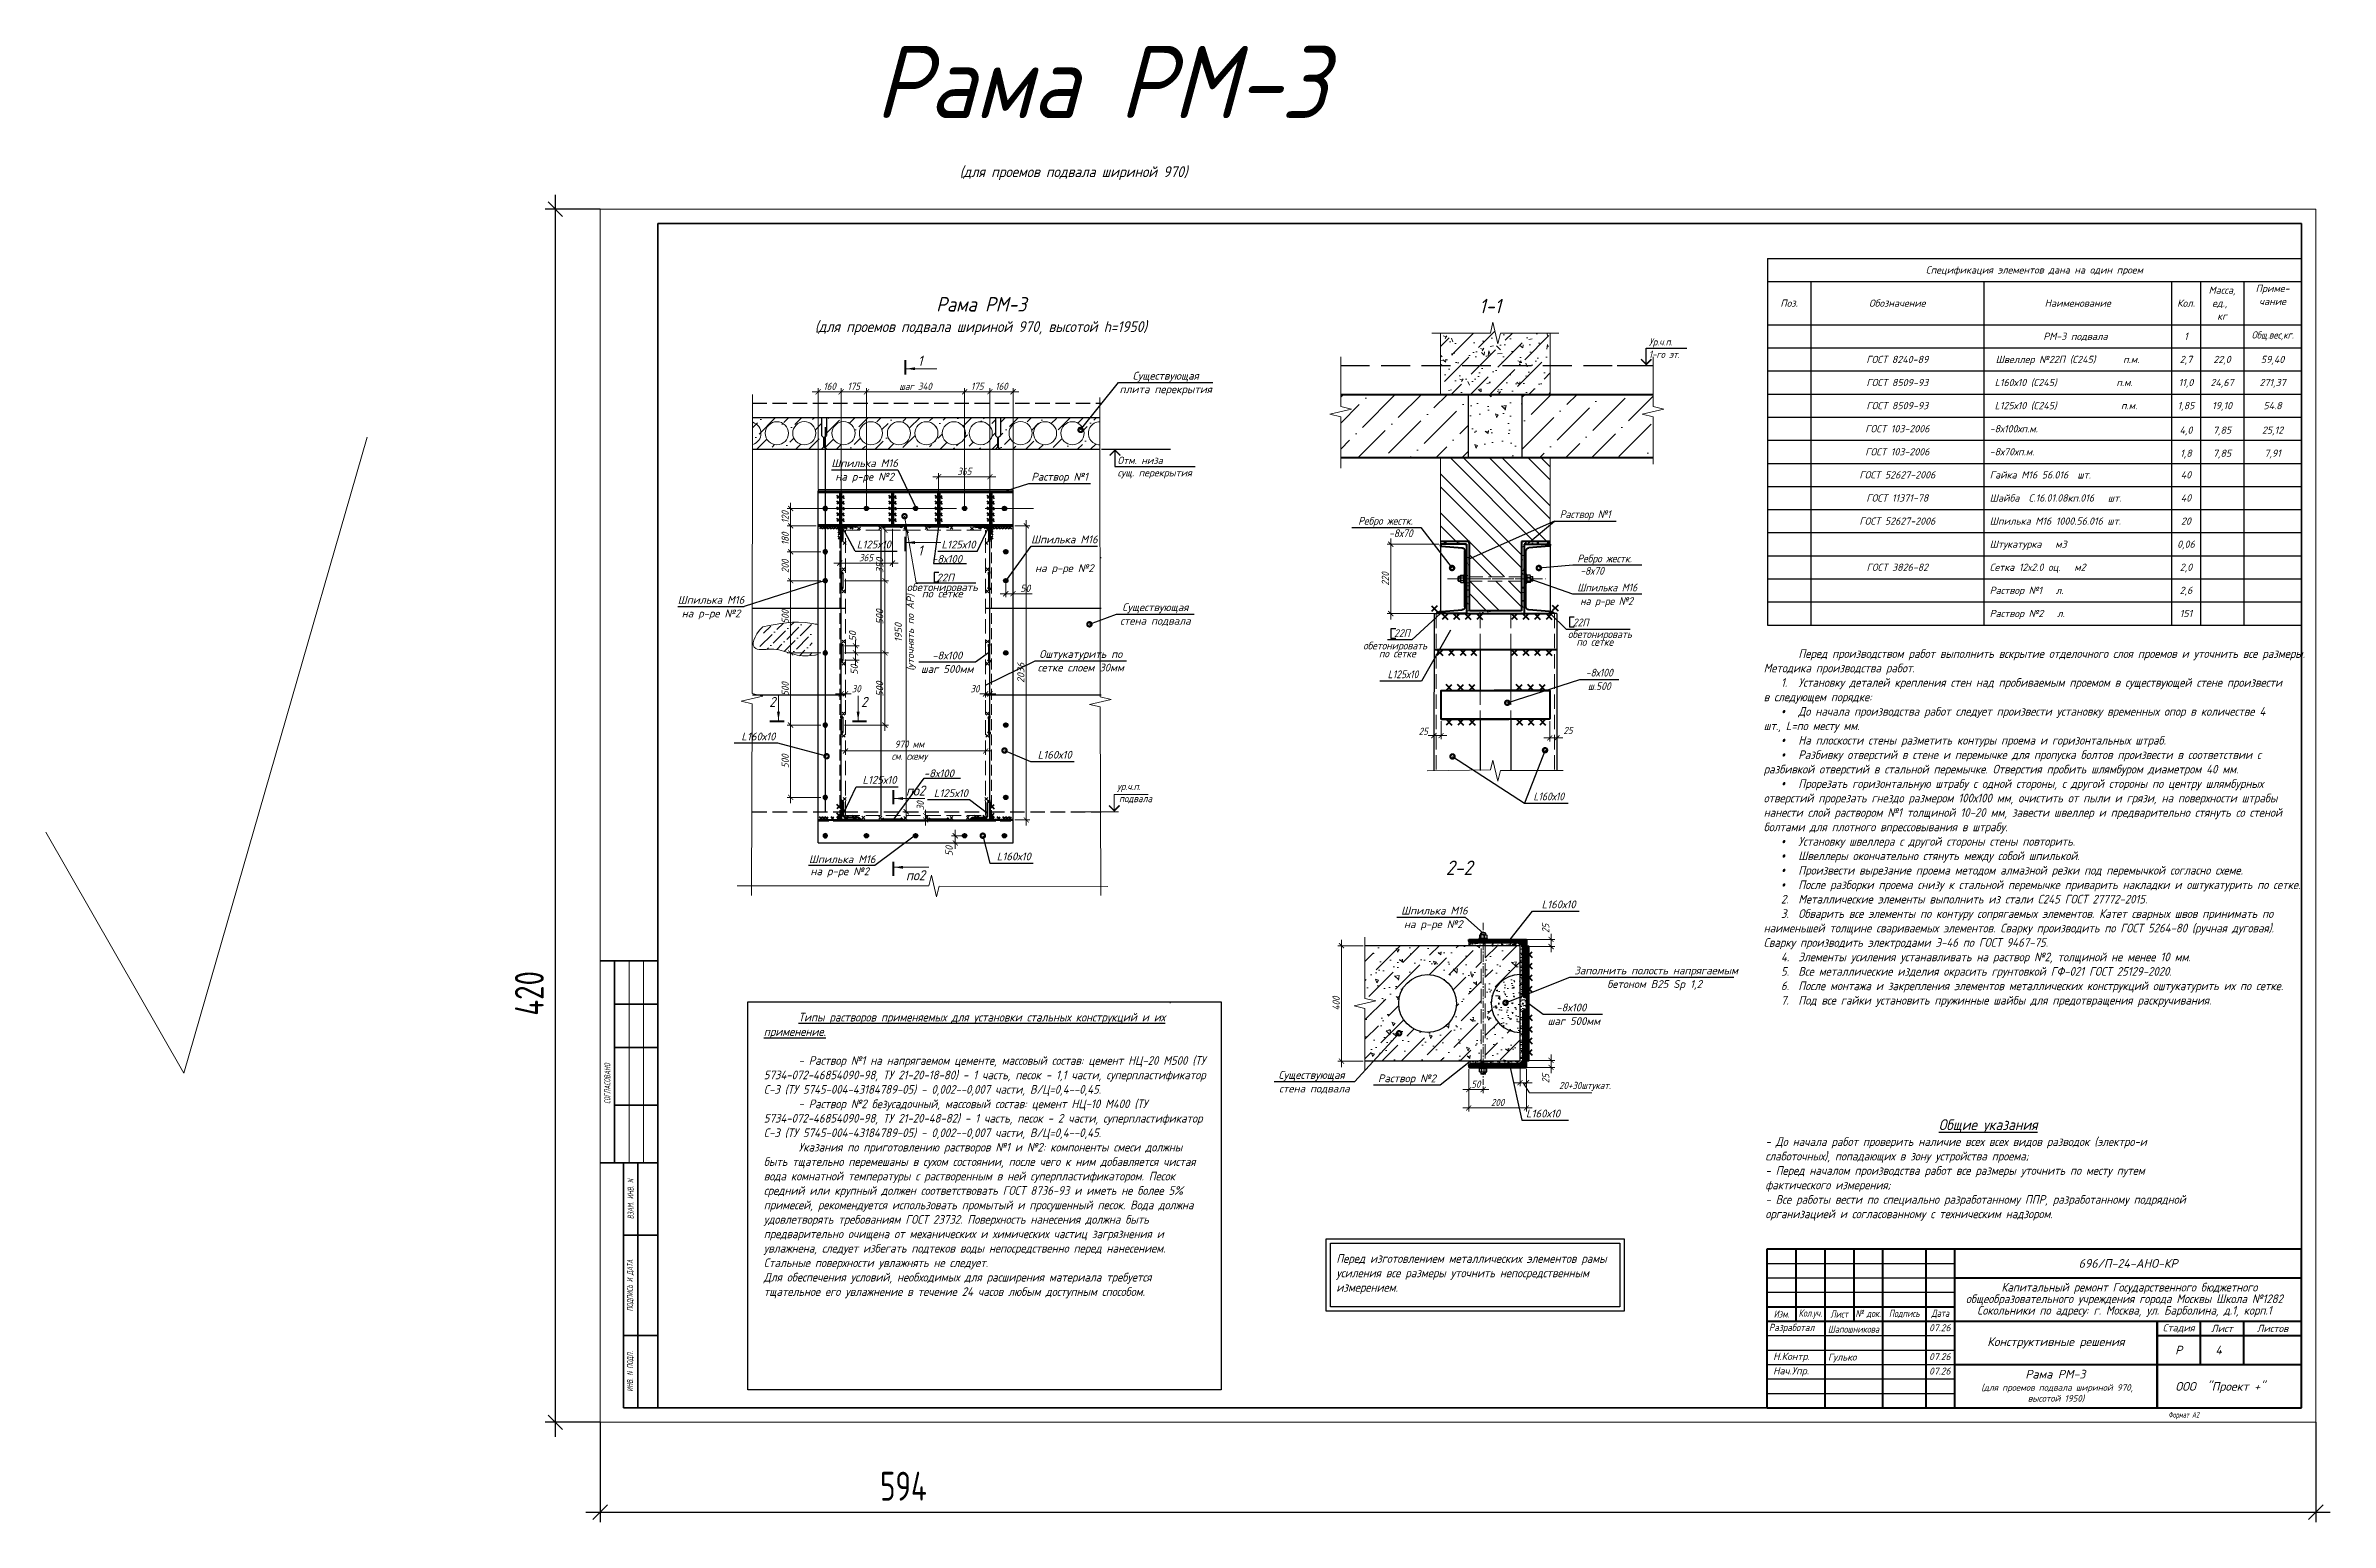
# Model space of a CAD drawing. Header units: millimetres. Extents: x 749182 to 2267578, y 70462 to 311449.
# Drawn here: x 2066105 to 2081924, y 199318 to 209543 of the extents above; entities that cross this region are included whole.
import ezdxf
from ezdxf.enums import TextEntityAlignment as Align

# ---------------------------------------------------------------- set-up
doc = ezdxf.new("R2010")
doc.units = ezdxf.units.MM
for name, pattern in [('015-60-22-12-0682-ПЗУ-20_П_изм1$0$K5LT_AXLED_REINFORCED', [13, 8, -2, 1, -2]), ('GOST2.303 4', [7, 5, -2, 0]), ('ГОСТ 2.303 4', [7, 5, -2, 0]), ('осеваяX2', [4, 2.5, -0.5, 0.5, -0.5])]:
    doc.linetypes.add(name, pattern=pattern)
doc.layers.get('Defpoints').update_dxf_attribs({"color": 255})
for name, color, linetype, lineweight in [('1Стены', 252, 'Continuous', 25), ('Shtamp', 7, 'Continuous', 35), ('монолит', 176, 'Continuous', 50), ('Оси', 165, 'осеваяX2', 13), ('Размер', 7, 'Continuous', 13), ('размеры', 7, 'Continuous', 9), ('Размеры КР', 164, 'Continuous', 9), ('сварка', 156, 'Continuous', 9), ('Стены', 184, 'Continuous', 40), ('штамп', 7, 'Continuous', 25), ('штрих', 8, 'Continuous', 5), ('Штрих кирпич', 252, 'Continuous', 9), ('штриховка кирпич', 42, 'Continuous', 5)]:
    doc.layers.add(name, color=color, linetype=linetype, lineweight=lineweight)
doc.layers.add('CS_UNPLOTTED', color=254, linetype='Continuous', plot=False)
for name, color, linetype in [('VPORTS', 7, 'Continuous'), ('металл', 124, 'Continuous'), ('Текст', 7, 'Continuous'), ('Штриховка', 252, 'Continuous')]:
    doc.layers.add(name, color=color, linetype=linetype)
doc.styles.add('GOST', font='', dxfattribs={"width": 0.8, "oblique": 10})
doc.styles.add('GOST 2.304_new', font='isocpeur.ttf', dxfattribs={"width": 0.9, "oblique": 15})
doc.styles.add('БДА100', font='romand.shx', dxfattribs={"width": 0.7})
doc.styles.add('М2', font='isocpeui.ttf')
doc.styles.get('GOST').set_extended_font_data('GOST type A')
doc.linetypes.add('зигзаг', pattern='A,0.00254,-5.08,[131,ltypeshp.shx,S=5.08,R=0,X=-5.08,Y=0],-10.16,[131,ltypeshp.shx,S=5.08,R=180,X=5.08,Y=0],-5.08', length=20.32254)
doc.dimstyles.new('SPDS', dxfattribs={"dimscale": 25, "dimtxt": 2.5, "dimasz": 1.77, "dimexe": 1.25, "dimexo": 0.625, "dimtad": 1, "dimdec": 0, "dimrnd": 0.001, "dimtxsty": 'GOST 2.304_new', "dimblk": 'ARCHTICK', "dimcen": 2.5, "dimdle": 2, "dimclrt": 256, "dimazin": 2, "dimtfac": 0.75, "dimtdec": 0, "dimtmove": 1, "dimatfit": 3, "dimfxl": 0, "dimtolj": 1, "dimlwd": 9, "dimlwe": 9, "dimarcsym": 0})
doc.dimstyles.new('SPDS 1_10', dxfattribs={"dimscale": 10, "dimtxt": 2.5, "dimasz": 1.77, "dimexe": 1.25, "dimexo": 0.625, "dimtad": 1, "dimdec": 0, "dimrnd": 0.001, "dimtxsty": 'М2', "dimblk": 'ARCHTICK', "dimcen": 2.5, "dimdle": 2, "dimclrt": 256, "dimadec": 0, "dimazin": 2, "dimtfac": 0.75, "dimtdec": 0, "dimtmove": 1, "dimatfit": 3, "dimfxl": 0, "dimtolj": 1, "dimlwd": 9, "dimlwe": 9, "dimarcsym": 0})
doc.dimstyles.new('SPDS 1_20', dxfattribs={"dimscale": 20, "dimtxt": 2.5, "dimasz": 1.77, "dimexe": 1.25, "dimexo": 0.625, "dimtad": 1, "dimdec": 0, "dimrnd": 0.001, "dimtxsty": 'М2', "dimblk": 'ARCHTICK', "dimcen": 2.5, "dimdle": 2, "dimclrt": 256, "dimadec": 0, "dimazin": 2, "dimtfac": 0.75, "dimtdec": 0, "dimtmove": 1, "dimatfit": 3, "dimfxl": 0, "dimtolj": 1, "dimlwd": 9, "dimlwe": 9, "dimarcsym": 0})
doc.dimstyles.new('БДА1', dxfattribs={"dimtxt": 2, "dimasz": 1, "dimexe": 0.7, "dimexo": 0, "dimgap": 0.8, "dimtad": 1, "dimdec": 0, "dimrnd": 1, "dimzin": 0, "dimdsep": 46, "dimtxsty": 'БДА100', "dimblk": 'OBLIQUE', "dimcen": 2, "dimdle": 1, "dimadec": 0, "dimazin": 0, "dimtfac": 1, "dimtdec": 0, "dimtmove": 1, "dimatfit": 3, "dimldrblk": 'NONE', "dimfxl": 0, "dimtolj": 1, "dimtzin": 0, "dimlwd": -1, "dimlwe": -1, "dimarcsym": 0})
pattern_1 = [(37.5, (-41932276.962, -1431073.833), (-0.800015648, 24.470661866), [0, -19.304, 0, -21.59, 0, -20.6375]), (7.5, (-41932276.962, -1431073.833), (22.476164157, 35.841255028), [0, -10.414, 0, -17.399, 0, -6.6675]), (327.5, (-41932292.583, -1431073.833), (39.549618512, 0.071859234), [0, -6.35, 0, -22.86, 0, -29.845]), (317.5, (-41932292.583, -1431073.833), (38.177822624, 11.146466163), [0, -3.175, 0, -14.986, 0, -17.145])]
pattern_2 = [(45, (-41934123.9022, -1431703.9427), (-2.24506403027, 2.24506403027), [])]

msp = doc.modelspace()

# ---------------------------------------------------------------- texts
at = {"color": 0, "lineweight": -3, "ltscale": 0.071429, "char_height": 60, "attachment_point": 1, "style": 'М2'}
for s, insert, width in [('\\pi78.64797;4', (2081049.2657, 200540.963), 194.341398), ('\\pi310.27962;Рама РМ-3{\\H0.75x; \\P\\pi5.4728;(для проемов подвала шириной 970, \\P\\pi327.75121;высотой 1950)}', (2079501.8258, 200373.9528), 1057.195604)]:
    msp.add_mtext(s, dxfattribs=dict(at, insert=insert, width=width))
at = {"layer": 'Размер', "linetype": 'Continuous', "ltscale": 20, "style": 'GOST 2.304_new', "oblique": 15, "width": 0.9}
for s, p in [('1', (2072144.3903, 207325.6703)), ('1', (2072144.3903, 206012.1161)), ('2', (2071114.6552, 204963.7262)), ('2', (2071750.487, 204963.7262)), ('по2', (2072061.5625, 204349.9849)), ('по2', (2072061.5625, 203763.7008))]:
    msp.add_text(s, height=70, dxfattribs=at).set_placement(p)
for s, p in [('ур.ч.п.', (2073523.6952, 204438.8495)), ('подвала', (2073536.8948, 204354.4204))]:
    msp.add_text(s, height=50, dxfattribs=at).set_placement(p, align=Align.TOP_LEFT)
at = {"layer": 'Текст', "linetype": 'Continuous', "ltscale": 100, "style": 'М2'}
for s, height, p in [('Спецификация элементов дана на один проем', 49.96875, (2079875.4686, 207989.7833)), ('Масса,', 49.96875, (2081174.6561, 207849.8708)), ('Приме-', 49.96875, (2081524.4374, 207861.8851)), ('Поз.', 49.96875, (2078176.5311, 207759.927)), ('Обозначение', 49.96875, (2078926.0624, 207759.927)), ('Наименование', 49.96875, (2080175.2811, 207759.927)), ('Кол.', 49.96875, (2080924.8124, 207759.927)), ('ед., ', 49.96875, (2081174.6561, 207759.927)), ('чание', 49.96875, (2081524.4374, 207771.9414)), ('РМ-3 подвала ', 49.96875, (2080175.2811, 207530.0708)), ('1', 49.9688, (2080924.8124, 207530.3374)), ('кг', 49.96875, (2081174.6561, 207669.9833)), ('ГОСТ 8240-89', 49.96875, (2078926.0624, 207370.1708)), ('2,7', 49.96875, (2080924.8124, 207370.1708)), ('22,0', 49.96875, (2081174.6561, 207370.1708)), ('59,40', 49.96875, (2081524.4374, 207370.1708)), ('ГОСТ 8509-93', 49.96875, (2078926.0624, 207210.2708)), ('11,0', 49.96875, (2080924.8124, 207210.2708)), ('24,67', 49.96875, (2081174.6561, 207210.2708)), ('271,37', 49.96875, (2081524.4374, 207210.2708)), ('ГОСТ 8509-93', 49.96875, (2078926.0624, 207050.3708)), ('1,85', 49.96875, (2080924.8124, 207050.3708)), ('19,10', 49.96875, (2081174.6561, 207050.3708)), ('54.8', 49.96875, (2081524.4374, 207050.3708)), ('ГОСТ 103-2006', 49.96875, (2078926.0624, 206890.4708)), ('4,0', 49.96875, (2080924.8124, 206880.477)), ('7,85', 49.96875, (2081174.6561, 206880.477)), ('25,12', 49.96875, (2081524.4374, 206880.477)), ('ГОСТ 103-2006', 49.96875, (2078926.0624, 206730.5708)), ('1,8', 49.96875, (2080924.8124, 206720.577)), ('7,85', 49.96875, (2081174.6561, 206720.577)), ('7,91', 49.96875, (2081524.4374, 206720.577)), ('ГОСТ 52627-2006', 49.96875, (2078926.0624, 206570.6708)), ('40', 49.96875, (2080924.8124, 206570.6708)), ('ГОСТ 11371-78', 49.96875, (2078926.0624, 206410.7708)), ('40', 49.96875, (2080924.8124, 206410.7708)), ('ГОСТ 52627-2006', 49.96875, (2078926.0624, 206250.8708)), ('20', 49.96875, (2080924.8124, 206250.8708)), ('0,06', 49.96875, (2080924.8124, 206090.9708)), ('ГОСТ 3826-82', 49.96875, (2078926.0624, 205931.0708)), ('2,0', 49.96875, (2080924.8124, 205931.0708)), ('2,6', 49.96875, (2080924.8124, 205771.1708)), ('151', 49.96875, (2080924.8124, 205611.2708))]:
    msp.add_text(s, height=height, dxfattribs=at).set_placement(p, align=Align.MIDDLE_CENTER)
for s, p in [('Швеллер №22П (С245)      п.м.', (2079606.8362, 207370.1708)), ('L160х10 (С245)             п.м.', (2079600.0659, 207210.2708)), ('L125х10 (С245)              п.м.', (2079600.0659, 207050.3708)), ('-8х100хп.м. ', (2079565.6624, 206890.4708)), ('-8х70хп.м. ', (2079565.6624, 206730.5708)), ('Гайка М16 56.016  шт.', (2079565.6624, 206570.6708)), ('Шайба  С.16.01.08кп.016   шт.', (2079565.6624, 206410.7708)), ('Шпилька М16 1000.56.016 шт.', (2079565.6624, 206250.8708)), ('Штукатурка   м3', (2079565.6624, 206090.9708)), ('Сетка 12х2.0 оц.   м2', (2079565.6624, 205931.0708)), ('Раствор №1   л.', (2079565.6624, 205771.1708)), ('Раствор №2   л.', (2079565.6624, 205611.2708))]:
    msp.add_text(s, height=49.96875, dxfattribs=at).set_placement(p, align=Align.MIDDLE_LEFT)
at = {"layer": 'Текст', "ltscale": 20, "style": 'М2'}
for s, p in [('Существующая', (2073860.3017, 207230.4226)), ('Шпилька М16', (2071775.4757, 206625.2385)), ('Раствор №1', (2073125.729, 206531.1421)), ('Шпилька М16', (2073158.4778, 206097.1152)), ('L125х10', (2071839.3904, 206061.8711)), ('-8х100', (2072345.8348, 205961.636)), ('L125х10', (2072425.4841, 206061.1166)), ('Шпилька М16', (2070711.783, 205678.6506)), ('Существующая', (2073788.3596, 205627.3979)), ('-8х100', (2072346.8709, 205293.4198)), ('Оштукатурить по', (2073271.8572, 205303.3289)), ('L160х10', (2071039.5816, 204732.246)), ('L160х10', (2073091.4803, 204606.097)), ('L125х10', (2071878.1729, 204431.8616)), ('-8х100', (2072289.6491, 204477.0274)), ('L125х10', (2072372.5061, 204339.8844)), ('Шпилька М16', (2071619.8976, 203882.7668)), ('L160х10', (2072808.4498, 203902.1163))]:
    msp.add_text(s, height=54, dxfattribs=at).set_placement(p, align=Align.CENTER)
for s, p in [('плита перекрытия', (2073860.3017, 207190.4226)), ('на р-ре №2', (2071775.4757, 206585.2385)), ('на р-ре №2', (2073158.4778, 205952.1152)), ('на р-ре №2', (2070711.783, 205638.6506)), ('стена подвала', (2073788.3596, 205587.3979)), ('шаг 500мм', (2072346.8709, 205253.4198)), ('сетке слоем 30мм', (2073271.8572, 205263.3289)), ('на р-ре №2', (2071603.1432, 203852.7981))]:
    msp.add_text(s, height=54, dxfattribs=at).set_placement(p, align=Align.TOP_CENTER)
at = {"layer": 'Текст', "linetype": 'Continuous', "ltscale": 10, "style": 'М2'}
msp.add_text('Отм. низа', height=50, dxfattribs=at).set_placement((2073526.5536, 206646.4728))
msp.add_text('сущ. перекрытия', height=50, dxfattribs=at).set_placement((2073526.5536, 206610.4728), align=Align.TOP_LEFT)
at = {"layer": 'Текст', "ltscale": 10, "style": 'М2'}
for s, p in [('обетонировать ', (2072330.3518, 205766.3893)), ('22П', (2072333.8415, 205832.5948)), ('по сетке', (2072312.6869, 205721.8999))]:
    msp.add_text(s, height=54, dxfattribs=at).set_placement(p, align=Align.CENTER)
at = {"layer": 'Текст', "lineweight": 30, "ltscale": 20, "char_height": 100, "attachment_point": 1, "style": 'GOST 2.304_new'}
for s, width, insert in [('\\pi488.453;{\\H5x;Рама РМ-3 \\P\\pi1073.019;\\H0.15x;(для проемов подвала шириной 970)}', 4169.856161, (2071360.7323, 209540.8559)), ('\\pi909.88042;Рама РМ-3{\\H0.75x; \\P\\pi69.48294;(для проемов подвала шириной 970, высотой h=1950)}', 2476.350679, (2071360.7323, 207801.7372))]:
    msp.add_mtext_dynamic_manual_height_columns(s, width=width, gutter_width=125, heights=[0], dxfattribs=dict(at, insert=insert))
at = {"layer": 'Текст', "linetype": 'Continuous', "ltscale": 100, "insert": (2081525.5195, 207532.8763), "char_height": 49.96875, "width": 345.651972, "attachment_point": 5, "style": 'GOST 2.304_new'}
msp.add_mtext('{\\W0.9;Общ.вес,кг.}', dxfattribs=at)
at = {"layer": 'Текст', "ltscale": 20, "char_height": 60, "attachment_point": 1, "style": 'GOST 2.304_new'}
for s, width, gutter_width, heights, insert in [('       Перед производством работ выполнить вскрытие отделочного слоя проемов и уточнить все размеры. \\PМетодика производства работ.\\P\\pi120;1.^IУстановку деталей крепления стен над пробиваемым проемом в существующей стене произвести в следующем порядке: \\P{\\fSymbol|b0|i1|c2|p18;·^I}До начала производства работ следует произвести установку временных опор в количестве 4 шт., L=по месту мм. \\P{\\fSymbol|b0|i1|c2|p18;·^I}На плоскости стены разметить контуры проема и горизонтальных штраб. \\P{\\fSymbol|b0|i1|c2|p18;·^I}Разбивку отверстий в стене и перемычке для пропуска болтов произвести в соответствии с разбивкой отверстий в стальной перемычке. Отверстия пробить шлямбуром диаметром 40 мм. \\P{\\fSymbol|b0|i1|c2|p18;·^I}Прорезать горизонтальную штрабу с одной стороны, с другой стороны по центру шлямбурных отверстий прорезать гнездо размером 100х100 мм, очистить от пыли и грязи, на поверхности штрабы нанести слой раствором №1 толщиной 10-20 мм, завести швеллер и предварительно стянуть со стеной болтами для плотного впрессовывания в штрабу. \\P{\\fSymbol|b0|i1|c2|p18;·^I}Установку швеллера с другой стороны стены повторить. \\P{\\fSymbol|b0|i1|c2|p18;·^I}Швеллеры окончательно стянуть между собой шпилькой. \\P{\\fSymbol|b0|i1|c2|p18;·^I}Произвести вырезание проема методом алмазной резки под перемычкой согласно схеме. \\P{\\fSymbol|b0|i1|c2|p18;·^I}После разборки проема снизу к стальной перемычке приварить накладки и оштукатурить по сетке. \\P2.^IМеталлические элементы выполнить из стали С245 ГОСТ 27772-2015. \\P3.^IОбварить все элементы по контуру сопрягаемых элементов. Катет сварных швов принимать по наименьшей толщине свариваемых элементов. Сварку производить по ГОСТ 5264-80 (ручная дуговая). Сварку производить электродами Э-46 по ГОСТ 9467-75.\\P4.^IЭлементы усиления устанавливать на раствор №2, толщиной не менее 10 мм. \\P5.^IВсе металлические изделия окрасить грунтовкой ГФ-021 ГОСТ 25129-2020. \\P6.^IПосле монтажа и закрепления элементов металлических конструкций оштукатурить их по сетке.\\P7.^IПод все гайки установить пружинные шайбы для предотвращения раскручивания. ', 3584.340827, 1500, [4759.4016], (2078000.536, 205363.2932)), ('^I^I^I^I^I{\\H1.25x;\\LОбщие указания\\P}- До начала работ проверить наличие всех всех видов разводок (электро-и слаботочных), попадающих в зону устройства проема;\\P- Перед началом производства работ все размеры уточнить по месту путем фактического измерения;\\P- Все работы вести по специально разработанному ППР, разработанному подрядной организацией и согласованному с техническим надзором.', 2903.174826, 125, [0], (2078012.4516, 202108.9293)), ('Перед изготовлением металлических элементов рамы усиления все размеры уточнить непосредственным измерением.', 1952.323026, 125, [0], (2075041.5355, 201174.595))]:
    msp.add_mtext_dynamic_manual_height_columns(s, width=width, gutter_width=gutter_width, heights=heights, dxfattribs=dict(at, insert=insert))
at = {"layer": 'Текст', "ltscale": 20, "insert": (2071077.0039, 202845.8333), "char_height": 60, "width": 3055.115397, "attachment_point": 1, "style": 'GOST 2.304_new'}
msp.add_mtext('^I{\\LТипы растворов применяемых для установки стальных конструкций и их применение.\\P}\\P^I- Раствор №1 на напрягаемом цементе, массовый состав: цемент НЦ-20 М500 (ТУ 5734-072-46854090-98, ТУ 21-20-18-80) - 1 часть, песок - 1,1 части, суперпластификатор С-3 (ТУ 5745-004-43184789-05) - 0,002--0,007 части, В/Ц=0,4--0,45. \\P^I- Раствор №2 безусадочный, массовый состав: цемент НЦ-10 М400 (ТУ 5734-072-46854090-98, ТУ 21-20-48-82) - 1 часть, песок - 2 части, суперпластификатор С-3 (ТУ 5745-004-43184789-05) - 0,002--0,007 части, В/Ц=0,4--0,45.\\P^IУказания по приготовлению растворов №1 и №2: компоненты смеси должны быть тщательно перемешаны в сухом состоянии, после чего к ним добавляется чистая вода комнатной температуры с растворенным в ней суперпластификатором. Песок средний или крупный должен соответствовать ГОСТ 8736-93 и иметь не более 5% примесей, рекомендуется использовать промытый и просушенный песок. Вода должна удовлетворять требованиям ГОСТ 23732. Поверхность нанесения должна быть предварительно очищена от механических и химических частиц загрязнения и увлажнена, следует избегать подтеков воды непосредственно перед нанесением. Стальные поверхности увлажнять не следует.\\PДля обеспечения условий, необходимых для расширения материала требуется тщательное его увлажнение в течение 24 часов любым доступным способом.', dxfattribs=at)

# ---------------------------------------------------------------- blocks, each defined once
blk = doc.blocks.new('м16')
at = {"layer": 'металл', "lineweight": 30, "ltscale": 20}
for p, q in [((-11, 6), (0, 13)), ((-11, -6), (-11, 6)), ((0, 13), (11, 6)), ((11, 6), (11, -6)), ((0, -13), (-11, -6)), ((11, -6), (0, -13))]:
    blk.add_line(p, q, dxfattribs=at)
blk.add_circle((0, 0), 15, dxfattribs=at)
for radius, start, end in [(10.4, 0, 180), (10.4, 180, 0), (6.92, 0, 180), (6.92, 180, 0)]:
    blk.add_arc((0, 0), radius, start, end, dxfattribs=at)
at = {"layer": 'металл', "linetype": 'Continuous', "lineweight": 25, "ltscale": 20}
blk.add_arc((0, 0), 8, 255, 165, dxfattribs=at)
at = {"layer": 'Оси', "ltscale": 20}
for p, q in [((17, 0), (-17, 0)), ((0, 17), (0, -17))]:
    blk.add_line(p, q, dxfattribs=at)
blk = doc.blocks.new('_ArchTick')
at = {"color": 0, "linetype": 'ByBlock', "const_width": 0.15}
blk.add_lwpolyline([(-0.5, -0.5), (0.5, 0.5)], dxfattribs=at)
blk = doc.blocks.new('*D1650')
at = {"layer": 'Defpoints', "color": 0, "lineweight": 20, "ltscale": 20, "transparency": 16777216}
for p in [(2071613, 205078), (2071613, 205054), (2071643, 205078)]:
    blk.add_point(p, dxfattribs=at)
at = {"layer": 'Размер', "color": 0, "lineweight": 9, "ltscale": 20, "transparency": 16777216}
for p, q in [((2071683, 205054), (2071573, 205054)), ((2071613, 205065), (2071613, 205029)), ((2071643, 205065), (2071643, 205029))]:
    blk.add_line(p, q, dxfattribs=at)
at = {"layer": 'Размер', "color": 0, "lineweight": 9, "ltscale": 20, "transparency": 16777216, "xscale": 35.4, "yscale": 35.4, "zscale": 35.4}
for p, rotation in [((2071613, 205054), 179.9999999995553), ((2071643, 205054), 359.9999999995553)]:
    blk.add_blockref('_ArchTick', p, dxfattribs=dict(at, rotation=rotation))
at = {"layer": 'Размер', "ltscale": 20, "transparency": 16777216, "insert": (2071717, 205090), "char_height": 50, "attachment_point": 5, "style": 'GOST 2.304_new'}
blk.add_mtext('\\A1;30', dxfattribs=at)
blk = doc.blocks.new('свар')
at = {"layer": 'сварка', "color": 0, "linetype": 'Continuous', "ltscale": 10}
for p, q in [((10, 10), (-10, -10)), ((-10, 10), (10, -10))]:
    blk.add_line(p, q, dxfattribs=at)
blk = doc.blocks.new('*D1653')
at = {"layer": 'Defpoints', "color": 0, "lineweight": 20, "ltscale": 20, "transparency": 16777216}
for p in [(2072613, 205078), (2072643, 205078), (2072643, 205054)]:
    blk.add_point(p, dxfattribs=at)
at = {"layer": 'Размер', "color": 0, "lineweight": 9, "ltscale": 20, "transparency": 16777216}
for p, q in [((2072573, 205054), (2072683, 205054)), ((2072613, 205065), (2072613, 205029)), ((2072643, 205065), (2072643, 205029))]:
    blk.add_line(p, q, dxfattribs=at)
at = {"layer": 'Размер', "color": 0, "lineweight": 9, "ltscale": 20, "transparency": 16777216, "xscale": 35.4, "yscale": 35.4, "zscale": 35.4, "rotation": 180}
blk.add_blockref('_ArchTick', (2072613, 205054), dxfattribs=at)
at = {"layer": 'Размер', "color": 0, "lineweight": 9, "ltscale": 20, "transparency": 16777216, "xscale": 35.4, "yscale": 35.4, "zscale": 35.4}
blk.add_blockref('_ArchTick', (2072643, 205054), dxfattribs=at)
at = {"layer": 'Размер', "ltscale": 20, "transparency": 16777216, "insert": (2072539, 205090), "char_height": 50, "attachment_point": 5, "style": 'GOST 2.304_new'}
blk.add_mtext('\\A1;30', dxfattribs=at)
blk = doc.blocks.new('*D1654')
at = {"layer": 'Defpoints', "color": 0, "lineweight": 20, "ltscale": 20, "transparency": 16777216}
for p in [(2071907, 206188), (2071624, 205838), (2071916, 205838)]:
    blk.add_point(p, dxfattribs=at)
at = {"layer": 'Размер', "color": 0, "lineweight": 9, "ltscale": 20, "transparency": 16777216}
for p, q in [((2071916, 206228), (2071916, 205798)), ((2071919, 206188), (2071941, 206188)), ((2071637, 205838), (2071941, 205838))]:
    blk.add_line(p, q, dxfattribs=at)
at = {"layer": 'Размер', "color": 0, "lineweight": 9, "ltscale": 20, "transparency": 16777216, "xscale": 35.4, "yscale": 35.4, "zscale": 35.4}
for p, rotation in [((2071916, 206188), 90), ((2071916, 205838), 270)]:
    blk.add_blockref('_ArchTick', p, dxfattribs=dict(at, rotation=rotation))
at = {"layer": 'Размер', "ltscale": 20, "transparency": 16777216, "insert": (2071879, 205944), "char_height": 50, "attachment_point": 5, "rotation": 90, "style": 'М2'}
blk.add_mtext('\\A1;350', dxfattribs=at)
blk = doc.blocks.new('*D1655')
at = {"layer": 'Defpoints', "color": 0, "lineweight": 20, "ltscale": 20, "transparency": 16777216}
for p in [(2071624, 205838), (2071624, 205338), (2071916, 205338)]:
    blk.add_point(p, dxfattribs=at)
at = {"layer": 'Размер', "color": 0, "lineweight": 9, "ltscale": 20, "transparency": 16777216}
for p, q in [((2071637, 205838), (2071941, 205838)), ((2071916, 205878), (2071916, 205298)), ((2071637, 205338), (2071941, 205338))]:
    blk.add_line(p, q, dxfattribs=at)
at = {"layer": 'Размер', "color": 0, "lineweight": 9, "ltscale": 20, "transparency": 16777216, "xscale": 35.4, "yscale": 35.4, "zscale": 35.4}
for p, rotation in [((2071916, 205838), 90), ((2071916, 205338), 270)]:
    blk.add_blockref('_ArchTick', p, dxfattribs=dict(at, rotation=rotation))
at = {"layer": 'Размер', "ltscale": 20, "transparency": 16777216, "insert": (2071879, 205588), "char_height": 50, "attachment_point": 5, "rotation": 90, "style": 'М2'}
blk.add_mtext('\\A1;500', dxfattribs=at)
blk = doc.blocks.new('*D1656')
at = {"layer": 'Defpoints', "color": 0, "lineweight": 20, "ltscale": 20, "transparency": 16777216}
for p in [(2071624, 205388), (2071637, 205338), (2071712, 205388)]:
    blk.add_point(p, dxfattribs=at)
at = {"layer": 'Размер', "color": 0, "lineweight": 9, "ltscale": 20, "transparency": 16777216}
for p, q in [((2071637, 205388), (2071737, 205388)), ((2071649, 205338), (2071737, 205338)), ((2071712, 205298), (2071712, 205428))]:
    blk.add_line(p, q, dxfattribs=at)
at = {"layer": 'Размер', "color": 0, "lineweight": 9, "ltscale": 20, "transparency": 16777216, "xscale": 35.4, "yscale": 35.4, "zscale": 35.4}
for p, rotation in [((2071712, 205388), 90), ((2071712, 205338), 270)]:
    blk.add_blockref('_ArchTick', p, dxfattribs=dict(at, rotation=rotation))
at = {"layer": 'Размер', "ltscale": 20, "transparency": 16777216, "insert": (2071692, 205453), "char_height": 50, "attachment_point": 5, "rotation": 90, "style": 'М2'}
blk.add_mtext('\\A1;50', dxfattribs=at)
blk = doc.blocks.new('*D1657')
at = {"layer": 'Defpoints', "color": 0, "lineweight": 20, "ltscale": 20, "transparency": 16777216}
for p in [(2071637, 205338), (2071627, 205288), (2071712, 205288)]:
    blk.add_point(p, dxfattribs=at)
at = {"layer": 'Размер', "color": 0, "lineweight": 9, "ltscale": 20, "transparency": 16777216}
for p, q in [((2071649, 205338), (2071737, 205338)), ((2071712, 205378), (2071712, 205248)), ((2071639, 205288), (2071737, 205288))]:
    blk.add_line(p, q, dxfattribs=at)
at = {"layer": 'Размер', "color": 0, "lineweight": 9, "ltscale": 20, "transparency": 16777216, "xscale": 35.4, "yscale": 35.4, "zscale": 35.4}
for p, rotation in [((2071712, 205338), 90), ((2071712, 205288), 270)]:
    blk.add_blockref('_ArchTick', p, dxfattribs=dict(at, rotation=rotation))
at = {"layer": 'Размер', "ltscale": 20, "transparency": 16777216, "insert": (2071703, 205222), "char_height": 50, "attachment_point": 5, "rotation": 90, "style": 'М2'}
blk.add_mtext('\\A1;50', dxfattribs=at)
blk = doc.blocks.new('*D1658')
at = {"layer": 'Defpoints', "color": 0, "lineweight": 20, "ltscale": 20, "transparency": 16777216}
for p in [(2072753, 205838), (2072803, 205838), (2072803, 205748)]:
    blk.add_point(p, dxfattribs=at)
at = {"layer": 'Размер', "color": 0, "lineweight": 9, "ltscale": 20, "transparency": 16777216}
for p, q in [((2072753, 205826), (2072753, 205723)), ((2072803, 205826), (2072803, 205723)), ((2072713, 205748), (2072843, 205748)), ((2072936, 205748), (2072803, 205748))]:
    blk.add_line(p, q, dxfattribs=at)
at = {"layer": 'Размер', "color": 0, "lineweight": 9, "ltscale": 20, "transparency": 16777216, "xscale": 35.4, "yscale": 35.4, "zscale": 35.4, "rotation": 180}
blk.add_blockref('_ArchTick', (2072753, 205748), dxfattribs=at)
at = {"layer": 'Размер', "color": 0, "lineweight": 9, "ltscale": 20, "transparency": 16777216, "xscale": 35.4, "yscale": 35.4, "zscale": 35.4}
blk.add_blockref('_ArchTick', (2072803, 205748), dxfattribs=at)
at = {"layer": 'Размер', "ltscale": 20, "transparency": 16777216, "insert": (2072888, 205785), "char_height": 50, "attachment_point": 5, "style": 'М2'}
blk.add_mtext('\\A1;50', dxfattribs=at)
blk = doc.blocks.new('*D1659')
at = {"layer": 'Defpoints', "color": 0, "lineweight": 20, "ltscale": 20, "transparency": 16777216}
for p in [(2071624, 205338), (2071624, 204838), (2071916, 204838)]:
    blk.add_point(p, dxfattribs=at)
at = {"layer": 'Размер', "color": 0, "lineweight": 9, "ltscale": 20, "transparency": 16777216}
for p, q in [((2071637, 205338), (2071941, 205338)), ((2071916, 205378), (2071916, 204798)), ((2071637, 204838), (2071941, 204838))]:
    blk.add_line(p, q, dxfattribs=at)
at = {"layer": 'Размер', "color": 0, "lineweight": 9, "ltscale": 20, "transparency": 16777216, "xscale": 35.4, "yscale": 35.4, "zscale": 35.4}
for p, rotation in [((2071916, 205338), 90), ((2071916, 204838), 270)]:
    blk.add_blockref('_ArchTick', p, dxfattribs=dict(at, rotation=rotation))
at = {"layer": 'Размер', "ltscale": 20, "transparency": 16777216, "insert": (2071879, 205088), "char_height": 50, "attachment_point": 5, "rotation": 90, "style": 'М2'}
blk.add_mtext('\\A1;500', dxfattribs=at)
blk = doc.blocks.new('*D1660')
at = {"layer": 'Defpoints', "color": 0, "lineweight": 20, "ltscale": 20, "transparency": 16777216}
for p in [(2072188, 204212), (2072188, 204182), (2072198, 204212)]:
    blk.add_point(p, dxfattribs=at)
at = {"layer": 'Размер', "color": 0, "lineweight": 9, "ltscale": 20, "transparency": 16777216}
for p, q in [((2072198, 204142), (2072198, 204252)), ((2072200, 204212), (2072223, 204212)), ((2072200, 204182), (2072223, 204182))]:
    blk.add_line(p, q, dxfattribs=at)
at = {"layer": 'Размер', "color": 0, "lineweight": 9, "ltscale": 20, "transparency": 16777216, "xscale": 35.4, "yscale": 35.4, "zscale": 35.4}
for p, rotation in [((2072198, 204212), 90), ((2072198, 204182), 270)]:
    blk.add_blockref('_ArchTick', p, dxfattribs=dict(at, rotation=rotation))
at = {"layer": 'Размер', "ltscale": 20, "transparency": 16777216, "insert": (2072161, 204280), "char_height": 50, "attachment_point": 5, "rotation": 90, "style": 'GOST 2.304_new'}
blk.add_mtext('\\A1;30', dxfattribs=at)
blk = doc.blocks.new('*D1651')
at = {"layer": 'Defpoints', "color": 0, "lineweight": 20, "ltscale": 20, "transparency": 16777216}
for p in [(2071453, 207146), (2071453, 206458), (2071613, 206218)]:
    blk.add_point(p, dxfattribs=at)
at = {"layer": 'размеры', "color": 0, "lineweight": 9, "ltscale": 20, "transparency": 16777216}
for p, q in [((2071653, 207146), (2071413, 207146)), ((2071453, 206471), (2071453, 207171)), ((2071613, 206231), (2071613, 207171))]:
    blk.add_line(p, q, dxfattribs=at)
at = {"layer": 'размеры', "color": 0, "lineweight": 9, "ltscale": 20, "transparency": 16777216, "xscale": 35.4, "yscale": 35.4, "zscale": 35.4, "rotation": 180}
blk.add_blockref('_ArchTick', (2071453, 207146), dxfattribs=at)
at = {"layer": 'размеры', "color": 0, "lineweight": 9, "ltscale": 20, "transparency": 16777216, "xscale": 35.4, "yscale": 35.4, "zscale": 35.4}
blk.add_blockref('_ArchTick', (2071613, 207146), dxfattribs=at)
at = {"layer": 'размеры', "ltscale": 20, "transparency": 16777216, "insert": (2071533, 207184), "char_height": 50, "attachment_point": 5, "style": 'GOST 2.304_new'}
blk.add_mtext('\\A1;160', dxfattribs=at)
blk = doc.blocks.new('*D1652')
at = {"layer": 'Defpoints', "color": 0, "lineweight": 20, "ltscale": 20, "transparency": 16777216}
for p in [(2072803, 207146), (2072643, 206458), (2072803, 206458)]:
    blk.add_point(p, dxfattribs=at)
at = {"layer": 'размеры', "color": 0, "lineweight": 9, "ltscale": 20, "transparency": 16777216}
for p, q in [((2072603, 207146), (2072843, 207146)), ((2072643, 206471), (2072643, 207171)), ((2072803, 206471), (2072803, 207171))]:
    blk.add_line(p, q, dxfattribs=at)
at = {"layer": 'размеры', "color": 0, "lineweight": 9, "ltscale": 20, "transparency": 16777216, "xscale": 35.4, "yscale": 35.4, "zscale": 35.4, "rotation": 180}
blk.add_blockref('_ArchTick', (2072643, 207146), dxfattribs=at)
at = {"layer": 'размеры', "color": 0, "lineweight": 9, "ltscale": 20, "transparency": 16777216, "xscale": 35.4, "yscale": 35.4, "zscale": 35.4}
blk.add_blockref('_ArchTick', (2072803, 207146), dxfattribs=at)
at = {"layer": 'размеры', "ltscale": 20, "transparency": 16777216, "insert": (2072723, 207184), "char_height": 50, "attachment_point": 5, "style": 'GOST 2.304_new'}
blk.add_mtext('\\A1;160', dxfattribs=at)
blk = doc.blocks.new('*D1661')
at = {"layer": 'Defpoints', "color": 0, "lineweight": 20, "ltscale": 20, "transparency": 16777216}
for p in [(2072064, 206188), (2072117, 206188), (2072117, 204238)]:
    blk.add_point(p, dxfattribs=at)
at = {"layer": 'Размер', "color": 0, "lineweight": 9, "ltscale": 20, "transparency": 16777216}
for p, q in [((2072105, 206188), (2072039, 206188)), ((2072064, 204198), (2072064, 206228)), ((2072105, 204238), (2072039, 204238))]:
    blk.add_line(p, q, dxfattribs=at)
at = {"layer": 'Размер', "color": 0, "lineweight": 9, "ltscale": 20, "transparency": 16777216, "xscale": 35.4, "yscale": 35.4, "zscale": 35.4}
for p, rotation in [((2072064, 206188), 90), ((2072064, 204238), 270)]:
    blk.add_blockref('_ArchTick', p, dxfattribs=dict(at, rotation=rotation))
at = {"layer": 'Размер', "ltscale": 20, "transparency": 16777216, "insert": (2072057, 205479), "char_height": 50, "width": 670.58, "attachment_point": 5, "rotation": 90, "style": 'М2'}
blk.add_mtext('\\A1;1950 \\P(уточнять по АР)', dxfattribs=at)
blk = doc.blocks.new('*D1662')
at = {"layer": 'Defpoints', "color": 0, "lineweight": 20, "ltscale": 20, "transparency": 16777216}
for p in [(2071643, 204644), (2072613, 204659), (2072613, 204644)]:
    blk.add_point(p, dxfattribs=at)
at = {"layer": 'размеры', "color": 0, "lineweight": 9, "ltscale": 20, "transparency": 16777216}
for p, q in [((2071603, 204659), (2072653, 204659)), ((2071643, 204657), (2071643, 204684)), ((2072613, 204657), (2072613, 204684))]:
    blk.add_line(p, q, dxfattribs=at)
at = {"layer": 'размеры', "color": 0, "lineweight": 9, "ltscale": 20, "transparency": 16777216, "xscale": 35.4, "yscale": 35.4, "zscale": 35.4, "rotation": 180}
blk.add_blockref('_ArchTick', (2071643, 204659), dxfattribs=at)
at = {"layer": 'размеры', "color": 0, "lineweight": 9, "ltscale": 20, "transparency": 16777216, "xscale": 35.4, "yscale": 35.4, "zscale": 35.4}
blk.add_blockref('_ArchTick', (2072613, 204659), dxfattribs=at)
at = {"layer": 'размеры', "ltscale": 20, "transparency": 16777216, "insert": (2072085, 204658), "char_height": 50, "width": 518.88, "attachment_point": 5, "style": 'GOST 2.304_new'}
blk.add_mtext('\\A1;970 мм\\Pсм. схему ', dxfattribs=at)
blk = doc.blocks.new('*D1663')
at = {"layer": 'Defpoints', "color": 0, "lineweight": 20, "ltscale": 20, "transparency": 16777216}
for p in [(2071453, 206338), (2071263, 206218), (2071453, 206218)]:
    blk.add_point(p, dxfattribs=at)
at = {"layer": 'размеры', "color": 0, "lineweight": 9, "ltscale": 20, "transparency": 16777216}
for p, q in [((2071440, 206338), (2071238, 206338)), ((2071263, 206378), (2071263, 206178)), ((2071440, 206218), (2071238, 206218))]:
    blk.add_line(p, q, dxfattribs=at)
at = {"layer": 'размеры', "color": 0, "lineweight": 9, "ltscale": 20, "transparency": 16777216, "xscale": 35.4, "yscale": 35.4, "zscale": 35.4}
for p, rotation in [((2071263, 206338), 90), ((2071263, 206218), 270)]:
    blk.add_blockref('_ArchTick', p, dxfattribs=dict(at, rotation=rotation))
at = {"layer": 'размеры', "ltscale": 20, "transparency": 16777216, "insert": (2071225, 206278), "char_height": 50, "attachment_point": 5, "rotation": 90, "style": 'GOST 2.304_new'}
blk.add_mtext('\\A1;120', dxfattribs=at)
blk = doc.blocks.new('*D1642')
at = {"layer": 'Defpoints', "color": 0, "lineweight": 20, "ltscale": 20, "transparency": 16777216}
for p in [(2071453, 206218), (2071263, 206038), (2071486, 206038)]:
    blk.add_point(p, dxfattribs=at)
at = {"layer": 'размеры', "color": 0, "lineweight": 9, "ltscale": 20, "transparency": 16777216}
for p, q in [((2071440, 206218), (2071238, 206218)), ((2071263, 206258), (2071263, 205998)), ((2071473, 206038), (2071238, 206038))]:
    blk.add_line(p, q, dxfattribs=at)
at = {"layer": 'размеры', "color": 0, "lineweight": 9, "ltscale": 20, "transparency": 16777216, "xscale": 35.4, "yscale": 35.4, "zscale": 35.4}
for p, rotation in [((2071263, 206218), 90), ((2071263, 206038), 270)]:
    blk.add_blockref('_ArchTick', p, dxfattribs=dict(at, rotation=rotation))
at = {"layer": 'размеры', "ltscale": 20, "transparency": 16777216, "insert": (2071225, 206128), "char_height": 50, "attachment_point": 5, "rotation": 90, "style": 'GOST 2.304_new'}
blk.add_mtext('\\A1;180', dxfattribs=at)
blk = doc.blocks.new('*D1643')
at = {"layer": 'Defpoints', "color": 0, "lineweight": 20, "ltscale": 20, "transparency": 16777216}
for p in [(2071486, 206038), (2071263, 205838), (2071486, 205838)]:
    blk.add_point(p, dxfattribs=at)
at = {"layer": 'размеры', "color": 0, "lineweight": 9, "ltscale": 20, "transparency": 16777216}
for p, q in [((2071473, 206038), (2071238, 206038)), ((2071263, 206078), (2071263, 205798)), ((2071473, 205838), (2071238, 205838))]:
    blk.add_line(p, q, dxfattribs=at)
at = {"layer": 'размеры', "color": 0, "lineweight": 9, "ltscale": 20, "transparency": 16777216, "xscale": 35.4, "yscale": 35.4, "zscale": 35.4}
for p, rotation in [((2071263, 206038), 90), ((2071263, 205838), 270)]:
    blk.add_blockref('_ArchTick', p, dxfattribs=dict(at, rotation=rotation))
at = {"layer": 'размеры', "ltscale": 20, "transparency": 16777216, "insert": (2071225, 205938), "char_height": 50, "attachment_point": 5, "rotation": 90, "style": 'GOST 2.304_new'}
blk.add_mtext('\\A1;200', dxfattribs=at)
blk = doc.blocks.new('*D1644')
at = {"layer": 'Defpoints', "color": 0, "lineweight": 20, "ltscale": 20, "transparency": 16777216}
for p in [(2071486, 205838), (2071263, 205338), (2071486, 205338)]:
    blk.add_point(p, dxfattribs=at)
at = {"layer": 'размеры', "color": 0, "lineweight": 9, "ltscale": 20, "transparency": 16777216}
for p, q in [((2071473, 205838), (2071238, 205838)), ((2071263, 205878), (2071263, 205298)), ((2071473, 205338), (2071238, 205338))]:
    blk.add_line(p, q, dxfattribs=at)
at = {"layer": 'размеры', "color": 0, "lineweight": 9, "ltscale": 20, "transparency": 16777216, "xscale": 35.4, "yscale": 35.4, "zscale": 35.4}
for p, rotation in [((2071263, 205838), 90), ((2071263, 205338), 270)]:
    blk.add_blockref('_ArchTick', p, dxfattribs=dict(at, rotation=rotation))
at = {"layer": 'размеры', "ltscale": 20, "transparency": 16777216, "insert": (2071225, 205588), "char_height": 50, "attachment_point": 5, "rotation": 90, "style": 'GOST 2.304_new'}
blk.add_mtext('\\A1;500', dxfattribs=at)
blk = doc.blocks.new('*D1645')
at = {"layer": 'Defpoints', "color": 0, "lineweight": 20, "ltscale": 20, "transparency": 16777216}
for p in [(2071486, 205338), (2071263, 204838), (2071486, 204838)]:
    blk.add_point(p, dxfattribs=at)
at = {"layer": 'размеры', "color": 0, "lineweight": 9, "ltscale": 20, "transparency": 16777216}
for p, q in [((2071473, 205338), (2071238, 205338)), ((2071263, 205378), (2071263, 204798)), ((2071473, 204838), (2071238, 204838))]:
    blk.add_line(p, q, dxfattribs=at)
at = {"layer": 'размеры', "color": 0, "lineweight": 9, "ltscale": 20, "transparency": 16777216, "xscale": 35.4, "yscale": 35.4, "zscale": 35.4}
for p, rotation in [((2071263, 205338), 90), ((2071263, 204838), 270)]:
    blk.add_blockref('_ArchTick', p, dxfattribs=dict(at, rotation=rotation))
at = {"layer": 'размеры', "ltscale": 20, "transparency": 16777216, "insert": (2071225, 205088), "char_height": 50, "attachment_point": 5, "rotation": 90, "style": 'GOST 2.304_new'}
blk.add_mtext('\\A1;500', dxfattribs=at)
blk = doc.blocks.new('*D1646')
at = {"layer": 'Defpoints', "color": 0, "lineweight": 20, "ltscale": 20, "transparency": 16777216}
for p in [(2071486, 204838), (2071263, 204338), (2071486, 204338)]:
    blk.add_point(p, dxfattribs=at)
at = {"layer": 'размеры', "color": 0, "lineweight": 9, "ltscale": 20, "transparency": 16777216}
for p, q in [((2071263, 204878), (2071263, 204298)), ((2071473, 204838), (2071238, 204838)), ((2071473, 204338), (2071238, 204338))]:
    blk.add_line(p, q, dxfattribs=at)
at = {"layer": 'размеры', "color": 0, "lineweight": 9, "ltscale": 20, "transparency": 16777216, "xscale": 35.4, "yscale": 35.4, "zscale": 35.4}
for p, rotation in [((2071263, 204838), 90), ((2071263, 204338), 270)]:
    blk.add_blockref('_ArchTick', p, dxfattribs=dict(at, rotation=rotation))
at = {"layer": 'размеры', "ltscale": 20, "transparency": 16777216, "insert": (2071225, 204588), "char_height": 50, "attachment_point": 5, "rotation": 90, "style": 'GOST 2.304_new'}
blk.add_mtext('\\A1;500', dxfattribs=at)
blk = doc.blocks.new('*D1647')
at = {"layer": 'Defpoints', "color": 0, "lineweight": 20, "ltscale": 20, "transparency": 16777216}
for p in [(2071788, 207146), (2071613, 207068), (2071788, 206338)]:
    blk.add_point(p, dxfattribs=at)
at = {"layer": 'размеры', "color": 0, "lineweight": 9, "ltscale": 20, "transparency": 16777216}
for p, q in [((2071573, 207146), (2071828, 207146)), ((2071613, 207081), (2071613, 207171)), ((2071788, 206351), (2071788, 207171))]:
    blk.add_line(p, q, dxfattribs=at)
at = {"layer": 'размеры', "color": 0, "lineweight": 9, "ltscale": 20, "transparency": 16777216, "xscale": 35.4, "yscale": 35.4, "zscale": 35.4, "rotation": 180}
blk.add_blockref('_ArchTick', (2071613, 207146), dxfattribs=at)
at = {"layer": 'размеры', "color": 0, "lineweight": 9, "ltscale": 20, "transparency": 16777216, "xscale": 35.4, "yscale": 35.4, "zscale": 35.4}
blk.add_blockref('_ArchTick', (2071788, 207146), dxfattribs=at)
at = {"layer": 'размеры', "ltscale": 20, "transparency": 16777216, "insert": (2071700, 207184), "char_height": 50, "attachment_point": 5, "style": 'GOST 2.304_new'}
blk.add_mtext('\\A1;175', dxfattribs=at)
blk = doc.blocks.new('*D1648')
at = {"layer": 'Defpoints', "color": 0, "lineweight": 20, "ltscale": 20, "transparency": 16777216}
for p in [(2072643, 207146), (2072643, 206828), (2072468, 206338)]:
    blk.add_point(p, dxfattribs=at)
at = {"layer": 'размеры', "color": 0, "lineweight": 9, "ltscale": 20, "transparency": 16777216}
for p, q in [((2072428, 207146), (2072683, 207146)), ((2072468, 206351), (2072468, 207171)), ((2072643, 206840), (2072643, 207171))]:
    blk.add_line(p, q, dxfattribs=at)
at = {"layer": 'размеры', "color": 0, "lineweight": 9, "ltscale": 20, "transparency": 16777216, "xscale": 35.4, "yscale": 35.4, "zscale": 35.4, "rotation": 180}
blk.add_blockref('_ArchTick', (2072468, 207146), dxfattribs=at)
at = {"layer": 'размеры', "color": 0, "lineweight": 9, "ltscale": 20, "transparency": 16777216, "xscale": 35.4, "yscale": 35.4, "zscale": 35.4}
blk.add_blockref('_ArchTick', (2072643, 207146), dxfattribs=at)
at = {"layer": 'размеры', "ltscale": 20, "transparency": 16777216, "insert": (2072555, 207184), "char_height": 50, "attachment_point": 5, "style": 'GOST 2.304_new'}
blk.add_mtext('\\A1;175', dxfattribs=at)
blk = doc.blocks.new('*D1649')
at = {"layer": 'Defpoints', "color": 0, "lineweight": 20, "ltscale": 20, "transparency": 16777216}
for p in [(2071788, 207093), (2072468, 207146), (2072468, 207021)]:
    blk.add_point(p, dxfattribs=at)
at = {"layer": 'размеры', "color": 0, "lineweight": 9, "ltscale": 20, "transparency": 16777216}
for p, q in [((2071748, 207146), (2072508, 207146)), ((2071788, 207106), (2071788, 207171)), ((2072468, 207034), (2072468, 207171))]:
    blk.add_line(p, q, dxfattribs=at)
at = {"layer": 'размеры', "color": 0, "lineweight": 9, "ltscale": 20, "transparency": 16777216, "xscale": 35.4, "yscale": 35.4, "zscale": 35.4, "rotation": 180}
blk.add_blockref('_ArchTick', (2071788, 207146), dxfattribs=at)
at = {"layer": 'размеры', "color": 0, "lineweight": 9, "ltscale": 20, "transparency": 16777216, "xscale": 35.4, "yscale": 35.4, "zscale": 35.4}
blk.add_blockref('_ArchTick', (2072468, 207146), dxfattribs=at)
at = {"layer": 'размеры', "ltscale": 20, "transparency": 16777216, "insert": (2072128, 207184), "char_height": 50, "attachment_point": 5, "style": 'GOST 2.304_new'}
blk.add_mtext('\\A1;шаг 340', dxfattribs=at)
blk = doc.blocks.new('_Oblique')
at = {"color": 0, "linetype": 'ByBlock', "lineweight": -2}
blk.add_line((-0.5, -0.5), (0.5, 0.5), dxfattribs=at)
blk = doc.blocks.new('*D714')
at = {"layer": 'Defpoints', "color": 0, "transparency": 16777216}
for p, q in [((0, 0), (0, -34.62)), ((594, 0), (594, -34.62)), ((-5, -31.12), (599, -31.12))]:
    blk.add_line(p, q, dxfattribs=at)
for p in [(0, 0), (594, 0), (594, -31.12)]:
    blk.add_point(p, dxfattribs=at)
at = {"layer": 'Defpoints', "color": 0, "transparency": 16777216, "xscale": 5, "yscale": 5, "zscale": 5, "rotation": 180}
blk.add_blockref('_Oblique', (0, -31.12), dxfattribs=at)
at = {"layer": 'Defpoints', "color": 0, "transparency": 16777216, "xscale": 5, "yscale": 5, "zscale": 5}
blk.add_blockref('_Oblique', (594, -31.12), dxfattribs=at)
at = {"layer": 'Defpoints', "color": 0, "lineweight": 0, "transparency": 16777216, "insert": (105, -22.12), "char_height": 10, "attachment_point": 5, "style": 'БДА100'}
blk.add_mtext('\\A1;594', dxfattribs=at)
blk = doc.blocks.new('_None')
blk = doc.blocks.new('*D715')
at = {"layer": 'Defpoints', "color": 0, "transparency": 16777216}
for p, q in [((0, 420), (-19.02, 420)), ((-15.52, -5), (-15.52, 425)), ((0, 0), (-19.02, 0))]:
    blk.add_line(p, q, dxfattribs=at)
for p in [(-15.52, 420), (0, 420), (0, 0)]:
    blk.add_point(p, dxfattribs=at)
at = {"layer": 'Defpoints', "color": 0, "transparency": 16777216, "xscale": 5, "yscale": 5, "zscale": 5}
for p, rotation in [((-15.52, 420), 90), ((-15.52, 0), 270)]:
    blk.add_blockref('_Oblique', p, dxfattribs=dict(at, rotation=rotation))
at = {"layer": 'Defpoints', "color": 0, "lineweight": 0, "transparency": 16777216, "insert": (-24.52, 148.5), "char_height": 10, "attachment_point": 5, "rotation": 90, "style": 'БДА100'}
blk.add_mtext('\\A1;420', dxfattribs=at)
blk = doc.blocks.new('A$C88dd6df2')
at = {"layer": 'Shtamp', "linetype": 'Continuous', "lineweight": 40}
for p, q in [((-185, 55), (0, 55)), ((-185, 0), (-185, 55)), ((-175, 55), (-175, 30)), ((-165, 55), (-165, 0)), ((-155, 55), (-155, 30)), ((-145, 55), (-145, 0)), ((-130, 55), (-130, 0)), ((-120, 0), (-120, 54.99)), ((0, 0), (0, 55)), ((-120, 45), (0, 45)), ((-185, 35), (-120, 35)), ((-185, 30), (0, 30)), ((-50, 0), (-50, 30)), ((-50, 30), (-50, 0)), ((-50, 25), (0, 25)), ((-35, 30), (-35, 15)), ((-20, 30), (-20, 15)), ((-120, 15), (0, 15)), ((-185, 0), (0, 0))]:
    blk.add_line(p, q, dxfattribs=at)
at = {"layer": 'Shtamp', "linetype": 'Continuous', "lineweight": 25}
for p, q in [((-185, 50), (-120, 50)), ((-185, 45), (-120, 45)), ((-185, 40), (-120, 40)), ((-185, 25), (-120, 25)), ((-185, 20), (-120, 20)), ((-185, 15), (-120, 15)), ((-185, 10), (-120, 10)), ((-185, 5), (-120, 5))]:
    blk.add_line(p, q, dxfattribs=at)
at = {"layer": 'штамп', "lineweight": 30}
blk.add_lwpolyline([(-185, 0), (0, 0), (0, 55), (-185, 55)], close=True, dxfattribs=at)
at = {"layer": 'Shtamp', "ltscale": 33.333333, "char_height": 3, "attachment_point": 5, "style": 'М2'}
for s, insert, width, line_spacing_factor in [('{\\W1;696/П-24-АНО-КР}', (-60, 50), 120, 0.76), ('{\\fISOCPEUR|b0|i0|c204|p34;\\Q15;\\W0.9;  Капитальный ремонт Государственного бюджетного общеобразовательного учреждения города Москвы Школа №1282 Сокольники по адресу: г. Москва, ул. Барболина, д.1, корп.1}', (-61.29, 37.36), 120, 0.8), ('{\\W1;Конструктивные решения}', (-85, 22.5), 109.3351, 0.76), ('{\\W1;Р}', (-42.5, 20), 109.3351, 0.76), ('{\\W1;ООО  "Проект +"}', (-28.13, 7.03), 109.3351, 0.76)]:
    blk.add_mtext(s, dxfattribs=dict(at, insert=insert, width=width, line_spacing_factor=line_spacing_factor))
at = {"layer": 'Shtamp', "color": 18, "ltscale": 100, "true_color": 0x000000, "style": 'М2'}
for s, insert, char_height, width, attachment_point in [('{\\W0.8;\\C256;Изм.}', (-180, 32.5), 2.5, 10, 5), ('{\\W0.8;\\C256;Кол\\T0.9;.\\T1;уч.}', (-170, 32.5), 2.5, 10, 5), ('{\\W0.8;\\C256;Лист}', (-160, 32.5), 2.5, 10, 5), ('{\\W0.8;\\C256;№\\T0.75; \\T1;док.}', (-150, 32.5), 2.5, 10, 5), ('{\\W0.8;\\C256;Подпись}', (-137.5, 32.5), 2.5, 15, 5), ('{\\W0.8;\\C256;Дата}', (-125, 32.5), 2.5, 10, 5), ('\\pi0.5,t0;{\\W0.9;\\C256; Разработал}', (-186.29, 27.5), 2.5, 20, 4), ('{\\W0.85;\\C256;Шапошникова}', (-163.93, 27.24), 2.4, 25.0954, 4), ('{\\W1;\\C256;07.26}', (-128.9, 27.73), 2.4, 20, 4), ('{\\W1;\\C256;Стадия}', (-42.5, 27.5), 2.5, 15, 5), ('{\\W1;\\C256;Лист}', (-27.5, 27.5), 2.5, 15, 5), ('{\\W1;\\C256;Листов}', (-10, 27.5), 2.5, 20, 5), ('\\pi0.5,t0;{\\W1;\\C256; Н.Контр.}', (-185, 17.5), 2.5, 20, 4), ('{\\W1;\\C256;Гулько}', (-163.93, 17.24), 2.4, 25.0954, 4), ('{\\W1;\\C256;07.26}', (-128.9, 17.73), 2.4, 20, 4), ('\\pi0.5,t0;{\\W1;\\C256; Нач.Упр.}', (-185, 12.5), 2.5, 20, 4), ('{\\W1;\\C256;07.26}', (-128.9, 12.73), 2.4, 20, 4)]:
    blk.add_mtext(s, dxfattribs=dict(at, insert=insert, char_height=char_height, width=width, attachment_point=attachment_point))
blk = doc.blocks.new('*D1664')
at = {"layer": 'Defpoints', "color": 0, "lineweight": 20, "ltscale": 20, "transparency": 16777216}
for p in [(2071968, 206210), (2071603, 206057), (2071968, 205960)]:
    blk.add_point(p, dxfattribs=at)
at = {"layer": 'размеры', "color": 0, "lineweight": 9, "ltscale": 20, "transparency": 16777216}
for p, q in [((2071968, 206198), (2071968, 205935)), ((2071603, 206045), (2071603, 205935)), ((2071563, 205960), (2072008, 205960))]:
    blk.add_line(p, q, dxfattribs=at)
at = {"layer": 'размеры', "color": 0, "lineweight": 9, "ltscale": 20, "transparency": 16777216, "xscale": 35.4, "yscale": 35.4, "zscale": 35.4, "rotation": 180}
blk.add_blockref('_ArchTick', (2071603, 205960), dxfattribs=at)
at = {"layer": 'размеры', "color": 0, "lineweight": 9, "ltscale": 20, "transparency": 16777216, "xscale": 35.4, "yscale": 35.4, "zscale": 35.4}
blk.add_blockref('_ArchTick', (2071968, 205960), dxfattribs=at)
at = {"layer": 'размеры', "ltscale": 20, "transparency": 16777216, "insert": (2071785, 205998), "char_height": 50, "attachment_point": 5, "style": 'GOST 2.304_new'}
blk.add_mtext('\\A1;365', dxfattribs=at)
blk = doc.blocks.new('*D1665')
at = {"layer": 'Defpoints', "color": 0, "lineweight": 20, "ltscale": 20, "transparency": 16777216}
for p in [(2072643, 206558), (2072288, 206214), (2072643, 206077)]:
    blk.add_point(p, dxfattribs=at)
at = {"layer": 'размеры', "color": 0, "lineweight": 9, "ltscale": 20, "transparency": 16777216}
for p, q in [((2072248, 206558), (2072683, 206558)), ((2072288, 206227), (2072288, 206583)), ((2072643, 206090), (2072643, 206583))]:
    blk.add_line(p, q, dxfattribs=at)
at = {"layer": 'размеры', "color": 0, "lineweight": 9, "ltscale": 20, "transparency": 16777216, "xscale": 35.4, "yscale": 35.4, "zscale": 35.4, "rotation": 180}
blk.add_blockref('_ArchTick', (2072288, 206558), dxfattribs=at)
at = {"layer": 'размеры', "color": 0, "lineweight": 9, "ltscale": 20, "transparency": 16777216, "xscale": 35.4, "yscale": 35.4, "zscale": 35.4}
blk.add_blockref('_ArchTick', (2072643, 206558), dxfattribs=at)
at = {"layer": 'размеры', "ltscale": 20, "transparency": 16777216, "insert": (2072466, 206595), "char_height": 50, "attachment_point": 5, "style": 'GOST 2.304_new'}
blk.add_mtext('\\A1;365', dxfattribs=at)
blk = doc.blocks.new('*D730')
at = {"layer": 'Defpoints', "color": 0, "ltscale": 20, "transparency": 16777216}
for p in [(41832633.8, 1574664.4), (41832633.8, 1574607.8), (41832658.8, 1574664.4)]:
    blk.add_point(p, dxfattribs=at)
at = {"layer": 'Размер', "color": 0, "lineweight": 9, "ltscale": 20, "transparency": 16777216}
for p, q in [((41832678.8, 1574607.8), (41832613.8, 1574607.8)), ((41832633.8, 1574658.2), (41832633.8, 1574595.3)), ((41832658.8, 1574658.2), (41832658.8, 1574595.3))]:
    blk.add_line(p, q, dxfattribs=at)
at = {"layer": 'Размер', "color": 0, "lineweight": 9, "ltscale": 20, "transparency": 16777216, "xscale": 17.7, "yscale": 17.7, "zscale": 17.7, "rotation": 180}
blk.add_blockref('_ArchTick', (41832633.8, 1574607.8), dxfattribs=at)
at = {"layer": 'Размер', "color": 0, "lineweight": 9, "ltscale": 20, "transparency": 16777216, "xscale": 17.7, "yscale": 17.7, "zscale": 17.7}
blk.add_blockref('_ArchTick', (41832658.8, 1574607.8), dxfattribs=at)
at = {"layer": 'Размер', "ltscale": 20, "transparency": 16777216, "insert": (41832596.9, 1574622.7), "char_height": 25, "attachment_point": 5, "style": 'GOST 2.304_new'}
blk.add_mtext('\\A1;25', dxfattribs=at)
blk = doc.blocks.new('*D731')
at = {"layer": 'Defpoints', "color": 0, "ltscale": 20, "transparency": 16777216}
for p in [(41833034.8, 1574664.4), (41833059.8, 1574664.4), (41833059.8, 1574600)]:
    blk.add_point(p, dxfattribs=at)
at = {"layer": 'Размер', "color": 0, "lineweight": 9, "ltscale": 20, "transparency": 16777216}
for p, q in [((41833034.8, 1574658.2), (41833034.8, 1574587.5)), ((41833059.8, 1574658.2), (41833059.8, 1574587.5)), ((41833014.8, 1574600), (41833079.8, 1574600))]:
    blk.add_line(p, q, dxfattribs=at)
at = {"layer": 'Размер', "color": 0, "lineweight": 9, "ltscale": 20, "transparency": 16777216, "xscale": 17.7, "yscale": 17.7, "zscale": 17.7, "rotation": 180}
blk.add_blockref('_ArchTick', (41833034.8, 1574600), dxfattribs=at)
at = {"layer": 'Размер', "color": 0, "lineweight": 9, "ltscale": 20, "transparency": 16777216, "xscale": 17.7, "yscale": 17.7, "zscale": 17.7}
blk.add_blockref('_ArchTick', (41833059.8, 1574600), dxfattribs=at)
at = {"layer": 'Размер', "ltscale": 20, "transparency": 16777216, "insert": (41833098.1, 1574625.7), "char_height": 25, "attachment_point": 5, "style": 'GOST 2.304_new'}
blk.add_mtext('\\A1;25', dxfattribs=at)
blk = doc.blocks.new('*D1612')
at = {"layer": 'Defpoints', "color": 0, "lineweight": 20, "ltscale": 20, "transparency": 16777216}
for p in [(383, 896.5), (210.6, 656.5), (383, 656.5)]:
    blk.add_point(p, dxfattribs=at)
at = {"layer": 'Текст', "color": 0, "lineweight": 9, "ltscale": 20, "transparency": 16777216}
for p, q in [((376.8, 896.5), (198.1, 896.5)), ((210.6, 916.5), (210.6, 636.5)), ((376.8, 656.5), (198.1, 656.5))]:
    blk.add_line(p, q, dxfattribs=at)
at = {"layer": 'Текст', "color": 0, "lineweight": 9, "ltscale": 20, "transparency": 16777216, "xscale": 17.7, "yscale": 17.7, "zscale": 17.7}
for p, rotation in [((210.6, 896.5), 90), ((210.6, 656.5), 270)]:
    blk.add_blockref('_ArchTick', p, dxfattribs=dict(at, rotation=rotation))
at = {"layer": 'Текст', "ltscale": 20, "transparency": 16777216, "insert": (191.9, 776.5), "char_height": 25, "attachment_point": 5, "rotation": 90, "style": 'GOST 2.304_new'}
blk.add_mtext('\\A1;220', dxfattribs=at)
blk = doc.blocks.new('*D1613')
at = {"layer": 'Defpoints', "color": 0, "lineweight": 20, "ltscale": 10, "transparency": 16777216}
for p in [(314.4, 574.2), (233.3, 174.2), (314.4, 174.2)]:
    blk.add_point(p, dxfattribs=at)
at = {"layer": 'Размер', "color": 0, "lineweight": 9, "ltscale": 10, "transparency": 16777216}
for p, q in [((308.2, 574.2), (220.8, 574.2)), ((233.3, 594.2), (233.3, 154.2)), ((308.2, 174.2), (220.8, 174.2))]:
    blk.add_line(p, q, dxfattribs=at)
at = {"layer": 'Размер', "color": 0, "lineweight": 9, "ltscale": 10, "transparency": 16777216, "xscale": 17.7, "yscale": 17.7, "zscale": 17.7}
for p, rotation in [((233.3, 574.2), 90), ((233.3, 174.2), 270)]:
    blk.add_blockref('_ArchTick', p, dxfattribs=dict(at, rotation=rotation))
at = {"layer": 'Размер', "ltscale": 10, "transparency": 16777216, "insert": (214.6, 374.2), "char_height": 25, "attachment_point": 5, "rotation": 90, "style": 'GOST 2.304_new'}
blk.add_mtext('\\A1;400', dxfattribs=at)
blk = doc.blocks.new('*D1614')
at = {"layer": 'Defpoints', "color": 0, "lineweight": 20, "ltscale": 10, "transparency": 16777216}
for p in [(673.6, 152.6), (873.6, 146.6), (873.6, 12.5)]:
    blk.add_point(p, dxfattribs=at)
at = {"layer": 'Размер', "color": 0, "lineweight": 9, "ltscale": 10, "transparency": 16777216}
for p, q in [((673.6, 146.4), (673.6, 0)), ((873.6, 140.4), (873.6, 0)), ((653.6, 12.5), (893.6, 12.5))]:
    blk.add_line(p, q, dxfattribs=at)
at = {"layer": 'Размер', "color": 0, "lineweight": 9, "ltscale": 10, "transparency": 16777216, "xscale": 17.7, "yscale": 17.7, "zscale": 17.7, "rotation": 180}
blk.add_blockref('_ArchTick', (673.6, 12.5), dxfattribs=at)
at = {"layer": 'Размер', "color": 0, "lineweight": 9, "ltscale": 10, "transparency": 16777216, "xscale": 17.7, "yscale": 17.7, "zscale": 17.7}
blk.add_blockref('_ArchTick', (873.6, 12.5), dxfattribs=at)
at = {"layer": 'Размер', "ltscale": 10, "transparency": 16777216, "insert": (773.6, 31.2), "char_height": 25, "attachment_point": 5, "style": 'GOST 2.304_new'}
blk.add_mtext('\\A1;200', dxfattribs=at)
blk = doc.blocks.new('*D1615')
at = {"layer": 'Defpoints', "color": 0, "lineweight": 20, "ltscale": 10, "transparency": 16777216}
for p in [(673.6, 92.7), (723.6, 92.7), (673.6, 76.2)]:
    blk.add_point(p, dxfattribs=at)
at = {"layer": 'Размер', "color": 0, "lineweight": 9, "ltscale": 10, "transparency": 16777216}
for p, q in [((673.6, 86.5), (673.6, 63.7)), ((723.6, 86.5), (723.6, 63.7)), ((743.6, 76.2), (653.6, 76.2))]:
    blk.add_line(p, q, dxfattribs=at)
at = {"layer": 'Размер', "color": 0, "lineweight": 9, "ltscale": 10, "transparency": 16777216, "xscale": 17.7, "yscale": 17.7, "zscale": 17.7, "rotation": 180}
blk.add_blockref('_ArchTick', (673.6, 76.2), dxfattribs=at)
at = {"layer": 'Размер', "color": 0, "lineweight": 9, "ltscale": 10, "transparency": 16777216, "xscale": 17.7, "yscale": 17.7, "zscale": 17.7}
blk.add_blockref('_ArchTick', (723.6, 76.2), dxfattribs=at)
at = {"layer": 'Размер', "ltscale": 10, "transparency": 16777216, "insert": (698.6, 94.9), "char_height": 25, "attachment_point": 5, "style": 'GOST 2.304_new'}
blk.add_mtext('\\A1;50', dxfattribs=at)
blk = doc.blocks.new('*D733')
at = {"layer": 'Defpoints', "color": 0, "ltscale": 20, "transparency": 16777216}
for p in [(41835131.7, 1573597.2), (41835137.9, 1573621.8), (41835223.1, 1573597.2)]:
    blk.add_point(p, dxfattribs=at)
at = {"layer": 'Размер', "color": 0, "lineweight": 9, "ltscale": 20, "transparency": 16777216}
for p, q in [((41835137.9, 1573597.2), (41835235.6, 1573597.2)), ((41835144.2, 1573621.8), (41835235.6, 1573621.8)), ((41835223.1, 1573641.8), (41835223.1, 1573577.2))]:
    blk.add_line(p, q, dxfattribs=at)
at = {"layer": 'Размер', "color": 0, "lineweight": 9, "ltscale": 20, "transparency": 16777216, "xscale": 17.7, "yscale": 17.7, "zscale": 17.7}
for p, rotation in [((41835223.1, 1573621.8), 90), ((41835223.1, 1573597.2), 270)]:
    blk.add_blockref('_ArchTick', p, dxfattribs=dict(at, rotation=rotation))
at = {"layer": 'Размер', "ltscale": 20, "transparency": 16777216, "insert": (41835204.2, 1573558.9), "char_height": 25, "attachment_point": 5, "rotation": 90, "style": 'GOST 2.304_new'}
blk.add_mtext('\\A1;25', dxfattribs=at)
blk = doc.blocks.new('*D734')
at = {"layer": 'Defpoints', "color": 0, "ltscale": 20, "transparency": 16777216}
for p in [(41835131.7, 1574040.4), (41835137.9, 1574015.8), (41835223.1, 1574040.4)]:
    blk.add_point(p, dxfattribs=at)
at = {"layer": 'Размер', "color": 0, "lineweight": 9, "ltscale": 20, "transparency": 16777216}
for p, q in [((41835223.1, 1573995.8), (41835223.1, 1574060.4)), ((41835137.9, 1574040.4), (41835235.6, 1574040.4)), ((41835144.2, 1574015.8), (41835235.6, 1574015.8))]:
    blk.add_line(p, q, dxfattribs=at)
at = {"layer": 'Размер', "color": 0, "lineweight": 9, "ltscale": 20, "transparency": 16777216, "xscale": 17.7, "yscale": 17.7, "zscale": 17.7}
for p, rotation in [((41835223.1, 1574040.4), 90), ((41835223.1, 1574015.8), 270)]:
    blk.add_blockref('_ArchTick', p, dxfattribs=dict(at, rotation=rotation))
at = {"layer": 'Размер', "ltscale": 20, "transparency": 16777216, "insert": (41835204.2, 1574078.7), "char_height": 25, "attachment_point": 5, "rotation": 90, "style": 'GOST 2.304_new'}
blk.add_mtext('\\A1;25', dxfattribs=at)
blk = doc.blocks.new('*D1616')
at = {"color": 0, "lineweight": 9, "ltscale": 100, "transparency": 16777216}
for p, q in [((851.4, 168), (851.4, 87.4)), ((831.4, 99.9), (893.6, 99.9)), ((862.5, 99.9), (883.8, 64.4)), ((873.6, 146.4), (873.6, 87.4)), ((883.8, 64.4), (1100, 64.4))]:
    blk.add_line(p, q, dxfattribs=at)
at = {"layer": 'Defpoints', "color": 0, "lineweight": 20, "ltscale": 100, "transparency": 16777216}
for p in [(851.4, 174.2), (873.6, 152.6), (873.6, 99.9)]:
    blk.add_point(p, dxfattribs=at)
at = {"color": 0, "lineweight": 9, "ltscale": 100, "transparency": 16777216, "xscale": 17.7, "yscale": 17.7, "zscale": 17.7, "rotation": 180}
blk.add_blockref('_ArchTick', (851.4, 99.9), dxfattribs=at)
at = {"color": 0, "lineweight": 9, "ltscale": 100, "transparency": 16777216, "xscale": 17.7, "yscale": 17.7, "zscale": 17.7}
blk.add_blockref('_ArchTick', (873.6, 99.9), dxfattribs=at)
at = {"ltscale": 100, "transparency": 16777216, "insert": (1076.1, 86.9), "char_height": 25, "width": 372.005, "attachment_point": 5, "style": 'GOST 2.304_new'}
blk.add_mtext('\\A1;20+30штукат.', dxfattribs=at)
blk = doc.blocks.new('*D1666')
at = {"layer": 'Defpoints', "color": 0, "lineweight": 20, "ltscale": 20, "transparency": 16777216}
for p in [(2072403, 204022), (2072488, 204072), (2072488, 204022)]:
    blk.add_point(p, dxfattribs=at)
at = {"layer": 'Размер', "color": 0, "lineweight": 9, "ltscale": 20, "transparency": 16777216}
for p, q in [((2072403, 204112), (2072403, 203982)), ((2072475, 204072), (2072378, 204072)), ((2072475, 204022), (2072378, 204022))]:
    blk.add_line(p, q, dxfattribs=at)
at = {"layer": 'Размер', "color": 0, "lineweight": 9, "ltscale": 20, "transparency": 16777216, "xscale": 35.4, "yscale": 35.4, "zscale": 35.4}
for p, rotation in [((2072403, 204072), 90), ((2072403, 204022), 270)]:
    blk.add_blockref('_ArchTick', p, dxfattribs=dict(at, rotation=rotation))
at = {"layer": 'Размер', "ltscale": 20, "transparency": 16777216, "insert": (2072360, 203967), "char_height": 50, "attachment_point": 5, "rotation": 90, "style": 'М2'}
blk.add_mtext('\\A1;50', dxfattribs=at)
blk = doc.blocks.new('*D1969')
at = {"layer": 'Defpoints', "color": 0, "lineweight": 20, "transparency": 16777216}
for p in [(2072803, 206218), (2072803, 204182), (2072895, 204182)]:
    blk.add_point(p, dxfattribs=at)
at = {"layer": 'Размеры КР', "color": 0, "lineweight": 9, "transparency": 16777216}
for p, q in [((2072816, 206218), (2072920, 206218)), ((2072895, 206258), (2072895, 204142)), ((2072816, 204182), (2072920, 204182))]:
    blk.add_line(p, q, dxfattribs=at)
at = {"layer": 'Размеры КР', "color": 0, "lineweight": 9, "transparency": 16777216, "xscale": 35.4, "yscale": 35.4, "zscale": 35.4}
for p, rotation in [((2072895, 206218), 90), ((2072895, 204182), 270)]:
    blk.add_blockref('_ArchTick', p, dxfattribs=dict(at, rotation=rotation))
at = {"layer": 'Размеры КР', "lineweight": 20, "transparency": 16777216, "insert": (2072857, 205200), "char_height": 50, "attachment_point": 5, "rotation": 90, "style": 'М2'}
blk.add_mtext('\\A1;2036', dxfattribs=at)
blk = doc.blocks.new('*U713')
at = {"color": 44, "lineweight": 20, "ltscale": 10}
for p, q in [((594, 420), (0, 420)), ((0, 420), (0, 0)), ((594, 0), (594, 420)), ((0, 0), (594, 0))]:
    blk.add_line(p, q, dxfattribs=at)
at = {"color": 137, "lineweight": 35, "ltscale": 10}
for p, q in [((589, 415), (20, 415)), ((20, 415), (20, 5)), ((589, 5), (589, 415)), ((0, 159.8), (20, 159.8)), ((5, 89.8), (5, 159.8)), ((5, 144.8), (20, 144.8)), ((5, 129.8), (20, 129.8)), ((5, 109.8), (20, 109.8)), ((0, 89.8), (20, 89.8)), ((8.04, 89.8), (8.04, 5)), ((13.02, 89.8), (13.02, 5)), ((8.04, 64.8), (20, 64.8)), ((8.04, 30), (20, 30)), ((8.04, 5), (589, 5))]:
    blk.add_line(p, q, dxfattribs=at)
at = {"color": 44, "lineweight": 13}
for p, q in [((10, 89.8), (10, 159.8)), ((15, 89.8), (15, 159.8))]:
    blk.add_line(p, q, dxfattribs=at)
at = {"color": 0, "lineweight": 13, "char_height": 2.0408, "attachment_point": 5, "rotation": 90, "style": 'GOST'}
for s, insert, width in [('СОГЛАСОВАНО', (2.49, 117.3), 55), ('ВЗАМ. ИНВ. N', (10.53, 77.3), 25), ('ПОДПИСЬ И ДАТА', (10.53, 47.4), 34.7978), ('ИНВ. N ПОДЛ.', (10.53, 17.6), 24.8009)]:
    blk.add_mtext(s, dxfattribs=dict(at, insert=insert, width=width))
at = {"color": 44, "lineweight": 13, "style": 'GOST', "oblique": 10, "width": 0.8}
for tag in ['ФОРМАТВЕРТ', 'ФОРМАТГОРИЗ']:
    blk.add_attdef(tag, (542.98, 1.6), '', height=2, dxfattribs=at)
at = {"layer": 'Defpoints', "color": 251, "lineweight": 0}
dim = blk.add_linear_dim(base=(-15.52, 420), p1=(0, 0), p2=(0, 420), angle=90, dimstyle='БДА1', override={"dimscale": 5}, dxfattribs=at)
dim.commit()
dim.dimension.update_dxf_attribs({"geometry": '*D715', "text_midpoint": (-15.52, 148.5), "dimtype": 128})
dim = blk.add_linear_dim(base=(594, -31.12), p1=(0, 0), p2=(594, 0), dimstyle='БДА1', override={"dimscale": 5}, dxfattribs=at)
dim.commit()
dim.dimension.update_dxf_attribs({"geometry": '*D714', "text_midpoint": (105, -31.12), "dimtype": 128})
blk = doc.blocks.new('A$Cc88e31a5')
at = {"layer": 'Размер', "ltscale": 20}
h = blk.add_hatch(dxfattribs=at)
h.set_pattern_fill('AR-CONC', color=256, scale=0.7, angle=90)
h.set_pattern_definition([(140, (-41932276.96, -1430718.99), (11.15735988, 127.5292683), [13.335, -146.685]), (85, (-41932276.96, -1430718.99), (-133.73979167, -24.670395), [10.668, -117.3484089]), (190.4514447, (-41932276.03, -1430708.36), (-122.58242634, 102.85887296), [11.33300616, -124.66317122]), (136.1842, (-41932312.52, -1430718.99), (29.42962955, 189.7553286), [20.0025, -220.0275]), (186.6355576, (-41932310.07, -1430703.18), (-173.1982872, 166.1828938), [16.9995162, -186.9949257]), (81.18415117, (-41932312.52, -1430718.99), (-173.1982872, 166.1828938), [16.00197695, -176.0218123]), (111, (-41932303.63, -1430701.21), (71.58563873, 106.1300739), [13.335, -146.685]), (56, (-41932303.63, -1430701.21), (-128.9315763, 43.26141984), [10.668, -117.348]), (161.451445, (-41932297.67, -1430692.36), (-57.34593822, 149.3914935), [11.33300616, -124.66295632]), (127.5, (-41932276.962, -1430718.99), (-59.18852721, 2.162022275), [0, -115.9256, 0, -119.126, 0, -117.7925]), (97.5, (-41932276.96, -1430718.99), (-70.12640237, 46.77376376), [0, -67.9196, 0, -113.2586, 0, -44.8945]), (57.5, (-41932276.962, -1430758.64), (4.010120795, 94.913416617), [0, -44.45, 0, -138.684, 0, -184.023]), (47.5, (-41932276.96, -1430776.42), (-17.79854372, 103.69042697), [0, -57.785, 0, -92.1004, 0, -130.683])])
h.paths.add_polyline_path([(573, 1515.5), (573, 1627.5), (564.3, 1665), (555.5, 1627.5), (383, 1627.5), (383, 1515.5)])
h.paths.add_polyline_path([(383, 1515.5), (383, 1415.5), (573, 1415.5), (573, 1515.5)])
h.paths.add_polyline_path([(763, 1515.5), (763, 1627.5), (590.5, 1627.5), (581.8, 1590), (573, 1627.5), (573, 1515.5)])
h.paths.add_polyline_path([(573, 1515.5), (573, 1415.5), (763, 1415.5), (763, 1515.5)])
h = blk.add_hatch(dxfattribs=at)
h.set_pattern_fill('AR-CONC', color=256, scale=0.7, angle=90)
h.set_pattern_definition([(140, (-186239.68, 233676.78), (11.15736, 127.52927), [13.335, -146.685]), (85, (-186239.68, 233676.78), (-133.73979, -24.670395), [10.668, -117.34841]), (190.451445, (-186238.75, 233687.41), (-122.582426, 102.858873), [11.333006, -124.66317]), (136.1842, (-186275.24, 233676.78), (29.42963, 189.75533), [20.0025, -220.0275]), (186.63556, (-186272.79, 233692.6), (-173.19829, 166.18289), [16.99952, -186.99493]), (81.18415, (-186275.24, 233676.78), (-173.19829, 166.1829), [16.00198, -176.02181]), (111, (-186266.35, 233694.56), (71.58564, 106.130074), [13.335, -146.685]), (56, (-186266.35, 233694.56), (-128.931576, 43.26142), [10.668, -117.348]), (161.451445, (-186260.39, 233703.4), (-57.34594, 149.391493), [11.333006, -124.662956]), (127.5, (-186239.68, 233676.78), (-59.188527, 2.162022), [0, -115.9256, 0, -119.126, 0, -117.7925]), (97.5, (-186239.68, 233676.78), (-70.126402, 46.773764), [0, -67.9196, 0, -113.2586, 0, -44.8945]), (57.5, (-186239.68, 233637.133), (4.010121, 94.9134166), [0, -44.45, 0, -138.684, 0, -184.023]), (47.5, (-186239.68, 233619.35), (-17.798544, 103.690427), [0, -57.785, 0, -92.1004, 0, -130.683])])
h.paths.add_polyline_path([(480, 1195.5), (666, 1195.5), (666, 1415.5), (480, 1415.5)])
at = {"layer": 'размеры', "lineweight": 13, "ltscale": 20}
h = blk.add_hatch(dxfattribs=at)
h.set_pattern_fill('AR-SAND', color=256, scale=0.5)
h.set_pattern_definition(pattern_1)
h.paths.add_polyline_path([(763, 906.5), (663, 906.5), (663, 776.5), (673, 776.5), (673, 896.5), (763, 896.5)])
h.paths.add_polyline_path([(673, 776.5), (663, 776.5), (663, 666.5), (483, 666.5), (483, 776.5), (473, 776.5), (473, 655.8), (673, 656.4)])
h.paths.add_polyline_path([(483, 906.5), (383, 906.5), (383, 896.5), (473, 896.5), (473, 776.5), (483, 776.5)])
at = {"layer": 'размеры', "lineweight": 13, "ltscale": 10}
h = blk.add_hatch(dxfattribs=at)
h.set_pattern_fill('AR-SAND', color=256, scale=0.5)
h.set_pattern_definition(pattern_1)
h.paths.add_polyline_path([(763, 906.5), (663, 906.5), (663, 776.5), (673, 776.5), (673, 896.5), (763, 896.5)])
h.paths.add_polyline_path([(673, 776.5), (663, 776.5), (663, 666.5), (483, 666.5), (483, 776.5), (473, 776.5), (473, 655.8), (673, 656.4)])
h.paths.add_polyline_path([(483, 906.5), (383, 906.5), (383, 896.5), (473, 896.5), (473, 776.5), (483, 776.5)])
at = {"layer": 'размеры', "ltscale": 20}
h = blk.add_hatch(color=256, dxfattribs=at)
h.dxf.hatch_style = 1
h.paths.add_polyline_path([(383, 664.6, 0.347868), (368.1, 656.6), (383, 656.5)])
h.paths.add_polyline_path([(386.7, 663.4, 0.071278), (383, 664.6), (383, 659.4, -0.391021)])
h = blk.add_hatch(color=256, dxfattribs=at)
h.dxf.hatch_style = 1
h.paths.add_polyline_path([(763, 664.6, -0.347868), (778, 656.6), (763, 656.5)])
h.paths.add_polyline_path([(759.4, 663.4, -0.071278), (763, 664.6), (763, 659.4, 0.391021)])
at = {"layer": 'штрих', "ltscale": 100}
h = blk.add_hatch(dxfattribs=at)
h.set_pattern_fill('ANSI36', color=256, scale=20)
h.set_pattern_definition([(45, (-84999.134, 181768.946), (33.67596, 123.478522), [158.75, -31.75, 0, -31.75])])
h.paths.add_polyline_path([(480, 1195.5), (480, 1415.5), (37.5, 1415.5), (37.5, 1195.5)])
h.paths.add_polyline_path([(666, 1415.5), (666, 1195.5), (1119, 1195.5), (1119, 1338), (1081.5, 1346.7), (1156.5, 1364.2), (1119, 1373), (1119, 1415.5)])
at = {"layer": 'Штрих кирпич', "ltscale": 20}
h = blk.add_hatch(dxfattribs=at)
h.set_pattern_fill('ANSI32', color=256, scale=10, angle=90)
h.set_pattern_definition([(135, (-41832273.79, -1574373.81), (-67.3519209, -67.3519209), []), (135, (-41832273.79, -1574328.91), (-67.3519209, -67.3519209), [])])
h.paths.add_polyline_path([(383, 1195.5), (383, 906.5), (483, 906.5), (483, 845.8), (763, 970.7), (763, 1195.5)])
h.paths.add_polyline_path([(663, 906.5), (693.7, 906.5), (763, 965.1), (763, 970.7), (483, 845.8), (483, 783.8), (663, 783.8)])
h.paths.add_polyline_path([(763, 906.5), (763, 965.1), (693.7, 906.5)], flags=17)
h.paths.add_polyline_path([(483, 769.1), (483, 666.5), (663, 666.5), (663, 769.1)])
at = {"layer": 'штриховка кирпич', "ltscale": 20}
h = blk.add_hatch(dxfattribs=at)
h.set_pattern_fill('ANSI36', color=256, scale=15)
h.set_pattern_definition([(45, (-41932276.962, -1430718.99), (25.25697034, 92.60889125), [119.0625, -23.8125, 0, -23.8125])])
h.paths.add_polyline_path([(573, 1515.5), (573, 1627.5), (564.3, 1665), (555.5, 1627.5), (383, 1627.5), (383, 1515.5)])
h.paths.add_polyline_path([(383, 1515.5), (383, 1415.5), (573, 1415.5), (573, 1515.5)])
h.paths.add_polyline_path([(763, 1515.5), (763, 1627.5), (590.5, 1627.5), (581.8, 1590), (573, 1627.5), (573, 1515.5)])
h.paths.add_polyline_path([(763, 1415.5), (763, 1515.5), (573, 1515.5), (573, 1415.5)])
at = {"layer": '1Стены', "color": 6, "linetype": 'GOST2.303 4', "ltscale": 20}
blk.add_line((37.5, 1515.5), (1119, 1515.5), dxfattribs=at)
at = {"layer": '1Стены', "linetype": 'ГОСТ 2.303 4', "lineweight": 13, "ltscale": 10}
for p, q in [((479.4, 783.8), (666.6, 783.8)), ((666.6, 769.1), (479.4, 769.1)), ((368, 656.5), (368, 113.4)), ((520, 656), (520, 531.5)), ((626, 656), (626, 531.5)), ((778, 656.5), (778, 113.4))]:
    blk.add_line(p, q, dxfattribs=at)
at = {"layer": '1Стены', "linetype": 'GOST2.303 4', "lineweight": 13, "ltscale": 10}
for p, q in [((520, 390.6), (520, 290.6)), ((626.6, 390.6), (626.6, 290.6))]:
    blk.add_line(p, q, dxfattribs=at)
at = {"layer": 'VPORTS', "ltscale": 100}
for p, q in [((777.1, 977), (479, 844)), ((383, 906.5), (383, 656.5)), ((763, 896.5), (763, 656.5))]:
    blk.add_line(p, q, dxfattribs=at)
at = {"layer": 'металл', "linetype": 'Continuous', "lineweight": 60, "ltscale": 100, "extrusion": (0, 0, -1)}
for p, q in [((383, 896.5), (383, 893.6)), ((473, 896.5), (383, 896.5)), ((386.7, 889.6), (457.8, 883.9)), ((467.4, 896.5), (473, 896.5)), ((467.4, 679.6), (467.4, 873.4)), ((473, 896.5), (473, 656.5)), ((673, 896.5), (673, 656.5)), ((678.6, 896.5), (673, 896.5)), ((673, 896.5), (763, 896.5)), ((678.6, 679.6), (678.6, 873.4)), ((759.4, 889.6), (688.3, 883.9)), ((763, 896.5), (763, 893.6)), ((383, 656.5), (383, 659.4)), ((473, 656.5), (383, 656.5)), ((386.7, 663.4), (457.8, 669.1)), ((673, 656.5), (763, 656.5)), ((759.4, 663.4), (688.3, 669.1)), ((763, 656.5), (763, 659.4))]:
    blk.add_line(p, q, dxfattribs=at)
at = {"layer": 'металл', "linetype": 'Continuous', "lineweight": 30, "ltscale": 10}
for p, q in [((464.4, 791.5), (467.4, 791.5)), ((464.4, 761.5), (464.4, 791.5)), ((467.4, 791.5), (467.4, 761.5)), ((681.6, 791.5), (678.6, 791.5)), ((678.6, 791.5), (678.6, 761.5)), ((681.6, 761.5), (681.6, 791.5)), ((444.1, 783.4), (445.2, 784.5)), ((444.1, 769.6), (444.1, 783.4)), ((445.2, 768.5), (444.1, 769.6)), ((445.2, 768.5), (445.2, 784.5)), ((451.4, 784.5), (445.2, 784.5)), ((445.2, 768.5), (451.4, 768.5)), ((451.4, 786.9), (452.7, 789.2)), ((451.4, 776.5), (451.4, 786.9)), ((451.4, 776.5), (451.4, 766)), ((451.4, 766), (452.7, 763.8)), ((452.7, 789.2), (463.1, 789.2)), ((463.1, 782.8), (452.7, 782.8)), ((463.1, 770.1), (452.7, 770.1)), ((452.7, 763.8), (463.1, 763.8)), ((464.4, 786.9), (463.1, 789.2)), ((464.4, 766), (463.1, 763.8)), ((464.4, 776.5), (464.4, 786.9)), ((464.4, 768.5), (464.4, 784.5)), ((464.4, 776.5), (464.4, 766)), ((467.4, 761.5), (464.4, 761.5)), ((678.6, 761.5), (681.6, 761.5)), ((681.6, 786.9), (682.9, 789.2)), ((681.6, 776.5), (681.6, 786.9)), ((681.6, 768.5), (681.6, 784.5)), ((681.6, 776.5), (681.6, 766)), ((681.6, 766), (682.9, 763.8)), ((693.3, 789.2), (682.9, 789.2)), ((682.9, 782.8), (693.3, 782.8)), ((682.9, 770.1), (693.3, 770.1)), ((693.3, 763.8), (682.9, 763.8)), ((694.6, 786.9), (693.3, 789.2)), ((694.6, 766), (693.3, 763.8)), ((694.6, 776.5), (694.6, 786.9)), ((694.6, 784.5), (700.9, 784.5)), ((694.6, 776.5), (694.6, 766)), ((700.9, 768.5), (694.6, 768.5)), ((702, 783.4), (700.9, 784.5)), ((700.9, 768.5), (700.9, 784.5)), ((700.9, 768.5), (702, 769.6)), ((702, 769.6), (702, 783.4))]:
    blk.add_line(p, q, dxfattribs=at)
at = {"layer": 'металл', "lineweight": 30, "ltscale": 10}
for p, q in [((360.5, 656.7), (360, 113.4)), ((360.5, 656.7), (383, 656.5)), ((786, 656.5), (763, 656.5)), ((786, 656.5), (786, 113.4)), ((520, 531.5), (520, 390.6)), ((626, 531.5), (626, 390.6)), ((520, 290.6), (520, 113.4)), ((626, 290.6), (626, 113.4))]:
    blk.add_line(p, q, dxfattribs=at)
at = {"layer": 'металл', "ltscale": 10}
blk.add_line((681, 656.5), (465, 656.5), dxfattribs=at)
at = {"layer": 'металл', "linetype": 'Continuous', "lineweight": 60, "ltscale": 100, "extrusion": (0, 0, -1)}
for centre, radius, start, end in [((-387, 893.6), 4, 274.57392, 0), ((-456.9, 873.4), 10.5, 94.57392, 180), ((-689.1, 873.4), 10.5, 0, 85.42608), ((-759, 893.6), 4, 180, 265.42608), ((-387, 659.4), 4, 0, 85.42608), ((-456.9, 679.6), 10.5, 180, 265.42608), ((-689.1, 679.6), 10.5, 274.57392, 0), ((-759, 659.4), 4, 94.57392, 180)]:
    blk.add_arc(centre, radius, start, end, dxfattribs=at)
at = {"layer": 'металл', "linetype": 'Continuous', "lineweight": 30, "ltscale": 10}
for centre, radius, start, end in [((457.4, 786), 5.62, 154.38425, 214.38425), ((472.8, 776.5), 21, 162.41205, 197.58795), ((457.4, 767), 5.62, 145.61575, 205.61575), ((458.5, 786), 5.62, 325.61575, 25.61575), ((443.1, 776.5), 21, 342.41205, 17.58795), ((458.5, 767), 5.62, 334.38425, 34.38425), ((687.6, 786), 5.62, 154.38425, 214.38425), ((703, 776.5), 21, 162.41205, 197.58795), ((687.6, 767), 5.62, 145.61575, 205.61575), ((688.7, 786), 5.62, 325.61575, 25.61575), ((673.3, 776.5), 21, 342.41205, 17.58795), ((688.7, 767), 5.62, 334.38425, 34.38425)]:
    blk.add_arc(centre, radius, start, end, dxfattribs=at)
at = {"layer": 'Оси', "ltscale": 10}
for p, q in [((467.4, 776.5), (407.5, 776.5)), ((666.6, 776.5), (479.4, 776.5)), ((735.9, 776.5), (678.6, 776.5))]:
    blk.add_line(p, q, dxfattribs=at)
at = {"layer": 'Оси', "ltscale": 20}
blk.add_line((426.5, 776.5), (747.9, 776.5), dxfattribs=at)
at = {"layer": 'размеры', "ltscale": 20}
for p, q in [((383, 896.5), (383, 1195.5)), ((763, 896.5), (763, 1195.5)), ((383, 896.5), (383, 906.5)), ((763, 896.5), (763, 906.5))]:
    blk.add_line(p, q, dxfattribs=at)
for centre, start, end in [((380.6, 651.2), 63.5405, 157.10354), ((765.5, 651.2), 22.89646, 116.4595)]:
    blk.add_arc(centre, 13.7, start, end, dxfattribs=at)
at = {"layer": 'Стены', "ltscale": 10}
for p, q in [((37.5, 1415.5), (1119, 1415.5)), ((663, 656.5), (433.1, 655.7)), ((663, 666.5), (483, 666.5))]:
    blk.add_line(p, q, dxfattribs=at)
at = {"layer": 'Стены', "linetype": 'зигзаг'}
for p, q in [((483, 666.5), (483, 906.5)), ((663, 906.5), (663, 666.5))]:
    blk.add_line(p, q, dxfattribs=at)
at = {"layer": 'Стены', "color": 0, "linetype": 'Continuous', "ltscale": 10}
for p, q in [((351.2, 683.6), (371.2, 663.6)), ((371.2, 683.6), (351.2, 663.6)), ((388.3, 655.8), (408.3, 635.8)), ((408.3, 655.8), (388.3, 635.8)), ((448.3, 655.9), (428.3, 635.8)), ((428.3, 655.8), (448.3, 635.9)), ((440.1, 655.7), (428.4, 655.7)), ((440.1, 655.7), (716.5, 656.5)), ((468.3, 655.9), (488.3, 635.9)), ((488.3, 655.9), (468.3, 635.9)), ((508.3, 656), (528.3, 636)), ((528.3, 656), (508.3, 636)), ((628.3, 656.2), (648.3, 636.2)), ((648.3, 656.2), (628.3, 636.2)), ((688.3, 656.3), (668.3, 636.2)), ((668.3, 656.2), (688.3, 636.3)), ((708.3, 656.3), (728.3, 636.3)), ((728.3, 656.3), (708.3, 636.3)), ((748.3, 656.4), (768.3, 636.4)), ((768.3, 656.4), (748.3, 636.4)), ((770, 685.6), (790, 665.6)), ((790, 685.6), (770, 665.6)), ((786, 531.5), (360.4, 531.5)), ((370.6, 531.5), (390.6, 511.5)), ((390.6, 531.5), (370.6, 511.5)), ((410.6, 531.6), (430.6, 511.6)), ((430.6, 531.6), (410.6, 511.6)), ((470.6, 531.7), (450.6, 511.6)), ((450.6, 531.6), (470.6, 511.7)), ((487.9, 531.7), (507.9, 511.7)), ((507.9, 531.7), (487.9, 511.7)), ((628.3, 531), (648.3, 511)), ((648.3, 531), (628.3, 511)), ((688.3, 531.1), (668.3, 511)), ((668.3, 531), (688.3, 511.1)), ((708.3, 531.1), (728.3, 511.1)), ((728.3, 531.1), (708.3, 511.1)), ((748.3, 531.2), (768.3, 511.2)), ((768.3, 531.2), (748.3, 511.2)), ((402, 390.6), (422, 410.6)), ((422, 390.6), (402, 410.6)), ((442, 390.6), (462, 410.6)), ((462, 390.6), (442, 410.6)), ((482, 390.6), (502, 410.6)), ((502, 390.6), (482, 410.6)), ((665.3, 390.6), (645.3, 410.6)), ((645.3, 390.6), (665.3, 410.6)), ((705.3, 390.6), (685.3, 410.6)), ((685.3, 390.6), (705.3, 410.6)), ((745.3, 390.6), (725.3, 410.6)), ((725.3, 390.6), (745.3, 410.6)), ((385, 390.6), (617.7, 390.6)), ((761, 390.6), (569, 390.6)), ((385, 290.6), (618.9, 290.6)), ((402.6, 290.6), (422.6, 270.6)), ((422.6, 290.6), (402.6, 270.6)), ((442.6, 290.6), (462.6, 270.6)), ((462.6, 290.6), (442.6, 270.6)), ((482.6, 290.6), (502.6, 270.6)), ((502.6, 290.6), (482.6, 270.6)), ((761, 290.6), (570.7, 290.6)), ((666.2, 290.6), (646.2, 270.6)), ((646.2, 290.6), (666.2, 270.6)), ((706.2, 290.6), (686.2, 270.6)), ((686.2, 290.6), (706.2, 270.6)), ((746.2, 290.6), (726.2, 270.6)), ((726.2, 290.6), (746.2, 270.6))]:
    blk.add_line(p, q, dxfattribs=at)
at = {"layer": 'Стены', "ltscale": 10}
blk.add_lwpolyline([(1119, 1195.5), (37.5, 1195.5)], dxfattribs=at)
at = {"layer": 'Стены', "linetype": 'зигзаг'}
for points in [[(483, 906.5), (383, 906.5)], [(763, 906.5), (663, 906.5)]]:
    blk.add_lwpolyline(points, dxfattribs=at)
at = {"layer": 'Стены', "color": 0, "linetype": 'Continuous', "ltscale": 10}
blk.add_lwpolyline([(761, 290.6), (385, 290.6), (385, 390.6), (761, 390.6)], close=True, dxfattribs=at)
at = {"layer": 'Текст', "linetype": 'Continuous', "ltscale": 10}
for p, q in [((995, 1515.5), (1110, 1515.5)), ((1095, 1515.5), (1095, 1575.5)), ((1095, 1575.5), (1235.5, 1575.5))]:
    blk.add_line(p, q, dxfattribs=at)
at = {"layer": 'Текст', "ltscale": 10}
for p, q in [((480, 1195.5), (480, 1415.5)), ((666, 1195.5), (666, 1415.5)), ((473.9, 1195.5), (73, 1195.5)), ((76.4, 954.2), (314.6, 954.2)), ((314.6, 954.2), (422.8, 814.3)), ((686.6, 900.5), (777.1, 977)), ((777.1, 977), (990.6, 977)), ((841.5, 823.8), (723.2, 814.3)), ((1079.7, 823.8), (841.5, 823.8)), ((841.5, 723.3), (690, 776.5)), ((1079.7, 723.3), (841.5, 723.3)), ((383, 656.5), (283.6, 565.3)), ((763, 656.5), (817.5, 602.2)), ((283.6, 565.3), (198.9, 565.3)), ((417.6, 599.3), (317.1, 422.8)), ((817.5, 602.2), (1039.7, 602.2)), ((317.1, 422.8), (172.3, 422.8)), ((614.2, 347.7), (865, 428.5)), ((865, 428.5), (1000.1, 428.5)), ((424.5, 161.9), (674.1, 0)), ((744.7, 183.4), (674.1, 0)), ((674.1, 0), (824.4, 0))]:
    blk.add_line(p, q, dxfattribs=at)
at = {"layer": 'Текст', "linetype": 'Continuous', "lineweight": 25, "ltscale": 10}
for p, q in [((444.1, 783.4), (451.4, 783.4)), ((444.1, 769.6), (451.4, 769.6)), ((702, 783.4), (694.6, 783.4)), ((702, 769.6), (694.6, 769.6))]:
    blk.add_line(p, q, dxfattribs=at)
at = {"layer": 'Текст', "lineweight": 30, "ltscale": 10}
for p, q in [((846, 643.6), (829.4, 643.6)), ((829.4, 643.6), (829.4, 609.7)), ((227.7, 604), (211.1, 604)), ((211.1, 604), (211.1, 570.1)), ((227.7, 570.1), (211.1, 570.1)), ((846, 609.7), (829.4, 609.7))]:
    blk.add_line(p, q, dxfattribs=at)
at = {"layer": 'Текст', "linetype": 'Continuous', "ltscale": 10, "const_width": 5}
blk.add_lwpolyline([(1076.8, 1537.3), (1095, 1519), (1113.3, 1537.3)], dxfattribs=at)
at = {"layer": 'Текст', "ltscale": 10, "const_width": 15}
for points in [[(419.1, 814.3, -1), (426.6, 814.3, -1)], [(727, 814.3, 1), (719.5, 814.3, 1)], [(617.9, 347.7, 1), (610.4, 347.7, 1)], [(428.2, 161.9, 1), (420.7, 161.9, 1)], [(748.5, 183.4, 1), (741, 183.4, 1)]]:
    blk.add_lwpolyline(points, format="xyb", close=True, dxfattribs=at)
at = {"layer": 'штрих', "linetype": 'Continuous', "ltscale": 10}
for p, q in [((383, 1627.5), (353, 1627.5)), ((763, 1627.5), (793, 1627.5))]:
    blk.add_line(p, q, dxfattribs=at)
at = {"layer": 'штрих', "ltscale": 10}
for p, q in [((383, 1415.5), (383, 1627.5)), ((763, 1415.5), (763, 1627.5))]:
    blk.add_line(p, q, dxfattribs=at)
at = {"layer": 'штрих', "linetype": 'Continuous', "ltscale": 10}
for points in [[(383, 1627.5), (555.5, 1627.5), (564.3, 1665), (581.8, 1590), (590.5, 1627.5), (763, 1627.5)], [(337.2, 111.9), (555.5, 115), (564.2, 148.8), (581.8, 75.9), (590.5, 113.4), (807.5, 113.4)]]:
    blk.add_lwpolyline(points, dxfattribs=at)
at = {"layer": 'штриховка кирпич', "linetype": 'Continuous', "ltscale": 10}
for p, q in [((37.5, 1515.5), (37.5, 1545.5)), ((1119, 1515.5), (1119, 1545.5))]:
    blk.add_line(p, q, dxfattribs=at)
for points in [[(37.5, 1159.8), (37.5, 1338), (0, 1346.7), (75, 1364.2), (37.5, 1373), (37.5, 1515.5)], [(1119, 1173.4), (1119, 1338), (1081.5, 1346.7), (1156.5, 1364.2), (1119, 1373), (1119, 1515.5)]]:
    blk.add_lwpolyline(points, dxfattribs=at)
at = {"layer": 'Текст', "lineweight": 30, "style": 'GOST 2.304_new', "oblique": 15, "width": 0.9}
blk.add_text('1-1', height=50, dxfattribs=at).set_placement((516.6, 1696.3))
at = {"layer": 'Текст', "linetype": 'Continuous', "ltscale": 10, "style": 'GOST 2.304_new', "oblique": 15, "width": 0.9}
blk.add_text('Ур.ч.п.', height=25, dxfattribs=at).set_placement((1104, 1584.5))
blk.add_text('1-го эт.', height=25, dxfattribs=at).set_placement((1104, 1566.5), align=Align.TOP_LEFT)
at = {"layer": 'Текст', "ltscale": 10, "style": 'GOST 2.304_new', "oblique": 15, "width": 0.9}
for s, p in [('Ребро жестк.', (97.9, 964.2)), ('-8х70', (204.6, 921.2)), ('Ребро жестк.', (856.5, 833.8)), ('-8х70', (866.4, 790.8)), ('Шпилька М16', (856.5, 733.3)), ('на р-ре №2', (866.4, 686.3))]:
    blk.add_text(s, height=27, dxfattribs=at).set_placement(p)
for s, p in [('Раствор №1', (883.8, 987)), ('22П', (868.1, 612.2)), ('обетонировать ', (233.5, 532.2)), ('22П', (249.5, 575.3)), ('обетонировать ', (942.3, 571.9)), ('по сетке', (917.2, 544.8)), ('по сетке', (233.5, 505.1)), ('L125х10', (252.9, 432.8)), ('-8х100', (932.5, 438.5)), ('L160х10', (757.5, 10))]:
    blk.add_text(s, height=27, dxfattribs=at).set_placement(p, align=Align.CENTER)
blk.add_text('ш.500', height=27, dxfattribs=at).set_placement((932.5, 418.5), align=Align.TOP_CENTER)
at = {"layer": 'Размер', "ltscale": 20}
for base, p1, p2, picture, middle in [((360, 234), (385, 290.6), (360, 290.6), '*D730', (323.1, 230.1)), ((786, 226.2), (761, 290.6), (786, 290.6), '*D731', (824.3, 233.2))]:
    dim = blk.add_linear_dim(base=base, p1=p1, p2=p2, dimstyle='SPDS', override={"dimscale": 10, "dimtxsty": 'GOST 2.304_new', "dimfxl": 1.25, "dimtfill": 0, "dimarcsym": 1}, dxfattribs=at)
    dim.commit()
    dim.dimension.update_dxf_attribs({"geometry": picture, "text_midpoint": middle, "dimtype": 128, "insert": (-41832273.8, -1574373.8)})
at = {"layer": 'Текст', "ltscale": 20}
dim = blk.add_linear_dim(base=(210.6, 656.5), p1=(383, 896.5), p2=(383, 656.5), angle=90, text='220', dimstyle='SPDS', override={"dimscale": 10, "dimfxl": 1.25, "dimtfill": 0, "dimarcsym": 1}, dxfattribs=at)
dim.commit()
dim.dimension.update_dxf_attribs({"geometry": '*D1612', "text_midpoint": (210.6, 776.5), "dimtype": 160})
blk = doc.blocks.new('A$Cec4e5253')
at = {"layer": 'Размер', "ltscale": 20}
h = blk.add_hatch(dxfattribs=at)
h.set_pattern_fill('AR-CONC', color=0, scale=0.7, angle=90)
h.set_pattern_definition([(140, (-186168.4, 234549.72), (11.15736, 127.52927), [13.335, -146.685]), (85, (-186168.4, 234549.72), (-133.73979, -24.670395), [10.668, -117.34841]), (190.451445, (-186167.47, 234560.35), (-122.582426, 102.858873), [11.333006, -124.66317]), (136.1842, (-186203.96, 234549.72), (29.42963, 189.75533), [20.0025, -220.0275]), (186.63556, (-186201.5, 234565.54), (-173.19829, 166.18289), [16.99952, -186.99493]), (81.18415, (-186203.96, 234549.72), (-173.19829, 166.1829), [16.00198, -176.02181]), (111, (-186195.07, 234567.5), (71.58564, 106.130074), [13.335, -146.685]), (56, (-186195.07, 234567.5), (-128.931576, 43.26142), [10.668, -117.348]), (161.451445, (-186189.1, 234576.35), (-57.34594, 149.391493), [11.333006, -124.662956]), (127.5, (-186168.4, 234549.723), (-59.188527, 2.162022), [0, -115.9256, 0, -119.126, 0, -117.7925]), (97.5, (-186168.4, 234549.72), (-70.126402, 46.773764), [0, -67.9196, 0, -113.2586, 0, -44.8945]), (57.5, (-186168.4, 234510.073), (4.010121, 94.9134166), [0, -44.45, 0, -138.684, 0, -184.023]), (47.5, (-186168.4, 234492.29), (-17.798544, 103.690427), [0, -57.785, 0, -92.1004, 0, -130.683])])
h.paths.add_polyline_path([(314.4, 174.2), (716.3, 174.2), (716.3, 574.2), (629.6, 574.2), (314.4, 574.2), (314.4, 391.7), (351.9, 383), (314.4, 374.2)])
edge = h.paths.add_edge_path(flags=16)
edge.add_arc((531.4, 374.2), 100, 0, 360)
edge = h.paths.add_edge_path()
edge.add_line((851.4, 474.2), (851.4, 574.2))
edge.add_line((851.4, 574.2), (731, 574.2))
edge.add_line((731, 574.2), (731, 174.2))
edge.add_line((731, 174.2), (851.4, 174.2))
edge.add_line((851.4, 174.2), (851.4, 274.2))
edge.add_arc((851.4, 374.2), 100, 90, 270, ccw=False)
h = blk.add_hatch(dxfattribs=at)
h.set_pattern_fill('AR-SAND', color=256, scale=0.3)
h.set_pattern_definition([(37.5, (-41934123.902, -1431703.943), (-0.4800093888, 14.68239712), [0, -11.5824, 0, -12.954, 0, -12.3825]), (7.5, (-41934123.902, -1431703.943), (13.485698494, 21.504753017), [0, -6.2484, 0, -10.4394, 0, -4.0005]), (327.5, (-41934133.275, -1431703.943), (23.7297711072, 0.0431155404), [0, -3.81, 0, -13.716, 0, -17.907]), (317.5, (-41934133.275, -1431703.943), (22.906693574, 6.687879698), [0, -1.905, 0, -8.9916, 0, -10.287])])
h.paths.add_polyline_path([(716.3, 174.2), (673.6, 174.2), (673.6, 158.6, -0.414214), (679.6, 164.6), (716.3, 164.6)])
h.paths.add_polyline_path([(723.6, 174.2), (716.3, 174.2), (716.3, 164.6), (723.6, 164.6)])
h.paths.add_polyline_path([(731, 174.2), (723.6, 174.2), (723.6, 164.6), (731, 164.6)])
h.paths.add_polyline_path([(861.6, 182.6), (861.6, 346.6, -0.414214), (867.6, 352.6), (873.6, 352.6), (873.6, 395.8), (867.6, 395.8, -0.414214), (861.6, 401.8), (861.6, 565.8, 0.414214), (843.6, 583.8), (731, 583.8), (731, 574.2), (851.4, 574.2), (851.4, 174.2), (731, 174.2), (731, 164.6), (843.6, 164.6, 0.414214)])
h.paths.add_polyline_path([(731, 583.8), (723.6, 583.8), (723.6, 574.2), (731, 574.2)])
h.paths.add_polyline_path([(723.6, 583.8), (716.3, 583.8), (716.3, 574.2), (723.6, 574.2)])
h.paths.add_polyline_path([(716.3, 583.8), (679.6, 583.8, -0.414214), (673.6, 589.8), (673.6, 574.2), (716.3, 574.2)])
h = blk.add_hatch(dxfattribs=at)
h.set_pattern_fill('AR-CONC', color=0, scale=0.3, angle=90)
h.set_pattern_definition([(140, (-186168.4, 234549.723), (4.7817257, 54.655401), [5.715, -62.865]), (85, (-186168.4, 234549.723), (-57.317054, -10.573026), [4.572, -50.292175]), (190.451445, (-186168, 234554.28), (-52.535326, 44.082374), [4.857003, -53.427073]), (136.1842, (-186183.64, 234549.72), (12.612698, 81.323712), [8.5725, -94.2975]), (186.635558, (-186182.59, 234556.5), (-74.227837, 71.22124), [7.285507, -80.140682]), (81.18415, (-186183.64, 234549.72), (-74.227837, 71.22124), [6.85799, -75.43792]), (111, (-186179.83, 234557.343), (30.6795595, 45.4843174), [5.715, -62.865]), (56, (-186179.83, 234557.343), (-55.25639, 18.540609), [4.572, -50.292]), (161.451445, (-186177.27, 234561.133), (-24.576831, 64.024926), [4.857003, -53.426981]), (127.5, (-186168.4, 234549.723), (-25.3665117, 0.926581), [0, -49.6824, 0, -51.054, 0, -50.4825]), (97.5, (-186168.4, 234549.723), (-30.0541724, 20.0458988), [0, -29.1084, 0, -48.5394, 0, -19.2405]), (57.5, (-186168.4, 234532.73), (1.7186232, 40.6771786), [0, -19.05, 0, -59.436, 0, -78.867]), (47.5, (-186168.4, 234525.11), (-7.6279473, 44.4387544), [0, -24.765, 0, -39.4716, 0, -56.007])])
h.paths.add_polyline_path([(851.4, 474.2, 1), (851.4, 274.2)])
at = {"layer": 'Штриховка', "ltscale": 10}
h = blk.add_hatch(dxfattribs=at)
h.set_pattern_fill('ANSI31', color=256)
h.set_pattern_definition(pattern_2)
h.paths.add_polyline_path([(843.6, 583.8, -0.414214), (861.6, 565.8), (861.6, 401.8, 0.414214), (867.6, 395.8), (873.6, 395.8), (873.6, 595.8), (673.6, 595.8), (673.6, 589.8, 0.414214), (679.6, 583.8)])
h = blk.add_hatch(dxfattribs=at)
h.set_pattern_fill('ANSI31', color=256)
h.set_pattern_definition(pattern_2)
h.paths.add_polyline_path([(873.6, 152.6), (673.6, 152.6), (673.6, 158.6, -0.414214), (679.6, 164.6), (843.6, 164.6, 0.414214), (861.6, 182.6), (861.6, 346.6, -0.414214), (867.6, 352.6), (873.6, 352.6)])
at = {"layer": 'штриховка кирпич', "ltscale": 20}
h = blk.add_hatch(dxfattribs=at)
h.set_pattern_fill('ANSI36', color=0, scale=15)
h.set_pattern_definition([(45, (-186168.4, 234549.723), (25.25697, 92.608891), [119.0625, -23.8125, 0, -23.8125])])
h.paths.add_polyline_path([(314.4, 391.7), (351.9, 383), (314.4, 374.2), (314.4, 174.2), (716.3, 174.2), (716.3, 574.2), (629.6, 574.2), (314.4, 574.2)])
edge = h.paths.add_edge_path(flags=16)
edge.add_arc((531.4, 374.2), 100, 0, 360)
edge = h.paths.add_edge_path()
edge.add_line((731, 174.2), (851.4, 174.2))
edge.add_line((851.4, 174.2), (851.4, 274.2))
edge.add_arc((851.4, 374.2), 100, 90, 270, ccw=False)
edge.add_line((851.4, 474.2), (851.4, 574.2))
edge.add_line((851.4, 574.2), (731, 574.2))
edge.add_line((731, 574.2), (731, 174.2))
at = {"layer": 'металл', "linetype": 'Continuous', "lineweight": 60, "ltscale": 10}
for p, q in [((673.6, 595.8), (873.6, 595.8)), ((673.6, 589.8), (673.6, 595.8)), ((843.6, 583.8), (679.6, 583.8)), ((861.6, 401.8), (861.6, 565.8)), ((873.6, 595.8), (873.6, 395.8)), ((873.6, 395.8), (867.6, 395.8))]:
    blk.add_line(p, q, dxfattribs=at)
at = {"layer": 'металл', "linetype": 'Continuous', "lineweight": 30, "ltscale": 10}
for p, q in [((708.6, 598.8), (708.6, 595.8)), ((738.6, 598.8), (708.6, 598.8)), ((708.6, 595.8), (738.6, 595.8)), ((713.2, 611.8), (710.9, 610.5)), ((710.9, 610.5), (710.9, 600.1)), ((713.2, 598.8), (710.9, 600.1)), ((723.6, 611.8), (713.2, 611.8)), ((723.6, 598.8), (713.2, 598.8)), ((716.7, 619.2), (715.6, 618.1)), ((731.6, 618.1), (715.6, 618.1)), ((715.6, 611.8), (715.6, 618.1)), ((731.6, 598.8), (715.6, 598.8)), ((730.5, 619.2), (716.7, 619.2)), ((717.3, 600.1), (717.3, 610.5)), ((723.6, 611.8), (734.1, 611.8)), ((723.6, 598.8), (734.1, 598.8)), ((730, 600.1), (730, 610.5)), ((731.6, 618.1), (730.5, 619.2)), ((731.6, 618.1), (731.6, 611.8)), ((734.1, 611.8), (736.3, 610.5)), ((734.1, 598.8), (736.3, 600.1)), ((736.3, 610.5), (736.3, 600.1)), ((738.6, 595.8), (738.6, 598.8)), ((708.6, 149.6), (708.6, 152.6)), ((708.6, 152.6), (738.6, 152.6)), ((738.6, 149.6), (708.6, 149.6)), ((713.2, 149.6), (710.9, 148.3)), ((710.9, 137.9), (710.9, 148.3)), ((713.2, 136.6), (710.9, 137.9)), ((723.6, 149.6), (713.2, 149.6)), ((723.6, 136.6), (713.2, 136.6)), ((731.6, 149.6), (715.6, 149.6)), ((715.6, 136.6), (715.6, 130.4)), ((716.7, 129.3), (715.6, 130.4)), ((731.6, 130.4), (715.6, 130.4)), ((730.5, 129.3), (716.7, 129.3)), ((717.3, 148.3), (717.3, 137.9)), ((723.6, 149.6), (734.1, 149.6)), ((723.6, 136.6), (734.1, 136.6)), ((730, 148.3), (730, 137.9)), ((731.6, 130.4), (730.5, 129.3)), ((731.6, 130.4), (731.6, 136.6)), ((734.1, 149.6), (736.3, 148.3)), ((734.1, 136.6), (736.3, 137.9)), ((736.3, 137.9), (736.3, 148.3)), ((738.6, 152.6), (738.6, 149.6))]:
    blk.add_line(p, q, dxfattribs=at)
at = {"layer": 'металл', "linetype": 'Continuous', "lineweight": 60, "ltscale": 10, "extrusion": (0, 0, -1)}
for p, q in [((861.6, 346.6), (861.6, 182.6)), ((873.6, 352.6), (867.6, 352.6)), ((873.6, 152.6), (873.6, 352.6)), ((673.6, 158.6), (673.6, 152.6)), ((843.6, 164.6), (679.6, 164.6)), ((673.6, 152.6), (873.6, 152.6))]:
    blk.add_line(p, q, dxfattribs=at)
at = {"layer": 'металл', "linetype": 'Continuous', "lineweight": 60, "ltscale": 100}
blk.add_lwpolyline([(873.6, 571.2), (873.6, 177.2), (881.6, 177.2), (881.6, 571.2)], close=True, dxfattribs=at)
at = {"layer": 'металл', "linetype": 'Continuous', "lineweight": 60, "ltscale": 10}
for centre, radius, start, end in [((679.6, 589.8), 6, 180, 270), ((843.6, 565.8), 18, 0, 90), ((867.6, 401.8), 6, 180, 270)]:
    blk.add_arc(centre, radius, start, end, dxfattribs=at)
at = {"layer": 'металл', "linetype": 'Continuous', "lineweight": 30, "ltscale": 10}
for centre, radius, start, end in [((714.1, 605.9), 5.62, 55.61575, 115.61575), ((714.1, 604.8), 5.62, 244.38425, 304.38425), ((723.6, 590.5), 21, 72.41205, 107.58795), ((723.6, 620.2), 21, 252.41205, 287.58795), ((733.1, 605.9), 5.62, 64.38425, 124.38425), ((733.1, 604.8), 5.62, 235.61575, 295.61575), ((714.1, 143.7), 5.62, 55.61575, 115.61575), ((714.1, 142.6), 5.62, 244.38425, 304.38425), ((723.6, 128.3), 21, 72.41205, 107.58795), ((723.6, 158), 21, 252.41205, 287.58795), ((733.1, 143.7), 5.62, 64.38425, 124.38425), ((733.1, 142.6), 5.62, 235.61575, 295.61575)]:
    blk.add_arc(centre, radius, start, end, dxfattribs=at)
at = {"layer": 'металл', "linetype": 'Continuous', "lineweight": 60, "ltscale": 10, "extrusion": (0, 0, -1)}
for centre, radius, start, end in [((-867.6, 346.6), 6, 0, 90), ((-679.6, 158.6), 6, 0, 90), ((-843.6, 182.6), 18, 180, 270)]:
    blk.add_arc(centre, radius, start, end, dxfattribs=at)
at = {"layer": 'монолит', "lineweight": 25, "ltscale": 100}
for p, q in [((851.4, 574.2), (314.4, 574.2)), ((851.4, 174.2), (851.4, 574.2)), ((851.4, 174.2), (314.4, 174.2))]:
    blk.add_line(p, q, dxfattribs=at)
at = {"layer": 'монолит', "color": 0, "lineweight": 25, "ltscale": 100}
blk.add_circle((531.4, 374.2), 100, dxfattribs=at)
blk.add_arc((851.4, 374.2), 100, 90, 270, dxfattribs=at)
at = {"layer": 'Оси', "ltscale": 10}
for p, q in [((723.6, 653.1), (723.6, 595.8)), ((723.6, 583.8), (723.6, 164.6)), ((723.6, 152.6), (723.6, 92.7))]:
    blk.add_line(p, q, dxfattribs=at)
at = {"layer": 'размеры', "ltscale": 10}
for p, q in [((673.6, 589.8), (673.6, 574.2)), ((673.6, 155.6), (673.6, 174.2))]:
    blk.add_line(p, q, dxfattribs=at)
at = {"layer": 'Стены', "color": 0, "linetype": 'Continuous', "ltscale": 10}
for p, q in [((873.6, 571.2), (873.6, 395.8)), ((873.6, 553.5), (893.6, 533.5)), ((873.6, 533.5), (893.6, 553.5)), ((873.6, 513.5), (893.6, 493.5)), ((873.6, 493.5), (893.6, 513.5)), ((873.6, 473.5), (893.6, 453.5)), ((873.6, 453.5), (893.6, 473.5)), ((873.6, 433.5), (893.6, 413.5)), ((873.6, 413.5), (893.6, 433.5)), ((873.6, 177.2), (873.6, 352.6)), ((873.6, 314.9), (893.6, 334.9)), ((873.6, 334.9), (893.6, 314.9)), ((873.6, 274.9), (893.6, 294.9)), ((873.6, 294.9), (893.6, 274.9)), ((873.6, 234.9), (893.6, 254.9)), ((873.6, 254.9), (893.6, 234.9)), ((873.6, 194.9), (893.6, 214.9)), ((873.6, 214.9), (893.6, 194.9))]:
    blk.add_line(p, q, dxfattribs=at)
at = {"layer": 'Текст', "ltscale": 10}
for p, q in [((662.9, 672.1), (424.6, 672.1)), ((723.6, 618.1), (662.9, 672.1)), ((817.3, 595.8), (894.6, 693.7)), ((894.6, 693.7), (1056.5, 693.7)), ((1024.3, 465), (1592.1, 465)), ((881.6, 374.2), (932, 336.7)), ((932, 336.7), (1137.1, 336.7)), ((432.7, 271), (278.6, 103.1)), ((673.6, 169.5), (575.1, 91.5)), ((278.6, 103.1), (0, 103.1)), ((575.1, 91.5), (344.5, 91.5)), ((817.3, 152.6), (857.2, -30.4)), ((857.2, -30.4), (1019.2, -30.4))]:
    blk.add_line(p, q, dxfattribs=at)
at = {"layer": 'Текст', "linetype": 'Continuous', "lineweight": 25, "ltscale": 10}
for p, q in [((716.7, 619.2), (716.7, 611.8)), ((730.5, 619.2), (730.5, 611.8)), ((716.7, 129.3), (716.7, 136.6)), ((730.5, 129.3), (730.5, 136.6))]:
    blk.add_line(p, q, dxfattribs=at)
at = {"layer": 'Текст', "color": 0, "ltscale": 10}
blk.add_line((801.2, 376.6), (1024.3, 465), dxfattribs=at)
at = {"layer": 'Текст', "color": 0, "ltscale": 10, "const_width": 15}
blk.add_lwpolyline([(804.9, 376.6, 1), (797.4, 376.6, 1)], format="xyb", close=True, dxfattribs=at)
at = {"layer": 'Текст', "ltscale": 10, "const_width": 15}
blk.add_lwpolyline([(436.5, 271, 1), (429, 271, 1)], format="xyb", close=True, dxfattribs=at)
at = {"layer": 'штриховка кирпич', "linetype": 'Continuous', "ltscale": 10}
for p, q in [((314.4, 574.2), (314.4, 604.2)), ((314.4, 174.2), (314.4, 144.2))]:
    blk.add_line(p, q, dxfattribs=at)
at = {"layer": 'штриховка кирпич', "linetype": 'ГОСТ 2.303 4', "lineweight": 13, "ltscale": 10}
for p, q in [((716.3, 164.6), (716.3, 583.8)), ((731, 583.8), (731, 164.6))]:
    blk.add_line(p, q, dxfattribs=at)
at = {"layer": 'штриховка кирпич', "linetype": 'Continuous', "ltscale": 10}
blk.add_lwpolyline([(314.4, 174.2), (314.4, 356.7), (276.9, 365.5), (351.9, 383), (314.4, 391.7), (314.4, 574.2)], dxfattribs=at)
at = {"layer": 'Текст', "ltscale": 10, "style": 'GOST 2.304_new', "oblique": 15}
for s, p in [('L160х10', (926, 703.7)), ('Шпилька М16', (439.6, 682.1)), ('на р-ре №2', (449.5, 635.1)), ('Заполнить полость напрягаемым', (1039.3, 475)), ('бетоном В25 Sp 1,2', (1153.2, 428)), ('шаг 500мм', (947, 299.7)), ('-8х100', (976.6, 346.7)), ('Существующая', (15, 113.1)), ('стена подвала', (17.2, 66.1)), ('Раствор №2', (359.5, 101.5)), ('L160х10', (871.9, -20.5))]:
    blk.add_text(s, height=27, dxfattribs=at).set_placement(p)
at = {"layer": 'Текст', "lineweight": 30, "ltscale": 10, "insert": (594.3, 868.9), "char_height": 50, "attachment_point": 1, "style": 'GOST 2.304_new'}
blk.add_mtext_dynamic_manual_height_columns('2-2', width=197.428, gutter_width=62.5, heights=[0], dxfattribs=at)
at = {"ltscale": 100}
dim = blk.add_linear_dim(base=(873.6, 99.9), p1=(851.4, 174.2), p2=(873.6, 152.6), text='20+30штукат.', dimstyle='SPDS 1_10', dxfattribs=at)
dim.commit()
dim.dimension.update_dxf_attribs({"geometry": '*D1616', "text_midpoint": (890.1, 64.4), "dimtype": 160})
at = {"layer": 'Размер', "ltscale": 20}
for base, p1, p2, angle, picture, middle in [((958.7, 595.8), (873.6, 571.2), (867.4, 595.8), 90, '*D734', (958.6, 634.1)), ((958.7, 152.6), (873.6, 177.2), (867.4, 152.6), 270, '*D733', (958.6, 114.3))]:
    dim = blk.add_linear_dim(base=base, p1=p1, p2=p2, angle=angle, dimstyle='SPDS', override={"dimscale": 10, "dimtxsty": 'GOST 2.304_new', "dimfxl": 1.25, "dimtfill": 0, "dimarcsym": 1}, dxfattribs=at)
    dim.commit()
    dim.dimension.update_dxf_attribs({"geometry": picture, "text_midpoint": middle, "dimtype": 128, "insert": (-41834264.3, -1573444.6)})
at = {"layer": 'Размер', "ltscale": 10}
dim = blk.add_linear_dim(base=(233.3, 174.2), p1=(314.4, 574.2), p2=(314.4, 174.2), angle=90, dimstyle='SPDS', override={"dimscale": 10, "dimtxsty": 'GOST 2.304_new', "dimfxl": 1.25, "dimtfill": 0, "dimarcsym": 1}, dxfattribs=at)
dim.commit()
dim.dimension.update_dxf_attribs({"geometry": '*D1613', "text_midpoint": (214.6, 374.2)})
dim = blk.add_linear_dim(base=(873.6, 12.5), p1=(673.6, 152.6), p2=(873.6, 146.6), dimstyle='SPDS', override={"dimscale": 10, "dimtxsty": 'GOST 2.304_new', "dimfxl": 1.25, "dimtfill": 0, "dimarcsym": 1}, dxfattribs=at)
dim.commit()
dim.dimension.update_dxf_attribs({"geometry": '*D1614', "text_midpoint": (773.6, 31.2)})
dim = blk.add_linear_dim(base=(673.6, 76.2), p1=(723.6, 92.7), p2=(673.6, 92.7), dimstyle='SPDS', override={"dimscale": 10, "dimtxsty": 'GOST 2.304_new', "dimfxl": 1.25, "dimtfill": 0, "dimarcsym": 1}, dxfattribs=at)
dim.commit()
dim.dimension.update_dxf_attribs({"geometry": '*D1615', "text_midpoint": (698.6, 76.2), "dimtype": 160})

# ---------------------------------------------------------------- dimensions: what is measured, and where the dimension line sits
at = {"layer": 'Размер', "ltscale": 20}
for base, p1, p2, angle, override, picture, middle, dimtype in [((2071916.3669, 205838.3224), (2071906.5404, 206188.3224), (2071624.0054, 205838.3224), 90, {"dimscale": 20, "dimtxsty": 'М2', "dimfxl": 1.25, "dimtfill": 0, "dimarcsym": 1}, '*D1654', (2071916.3669, 205944.3617), 160), ((2071711.5508, 205388.3224), (2071636.5054, 205338.3224), (2071624.0054, 205388.3224), 90, {"dimscale": 20, "dimtxsty": 'М2', "dimfxl": 1.25, "dimtfill": 0, "dimarcsym": 1}, '*D1656', (2071729.2494, 205453.2329), 160), ((2071711.5508, 205288.2246), (2071636.5054, 205338.3224), (2071626.6398, 205288.2246), 90, {"dimscale": 20, "dimtxsty": 'М2', "dimfxl": 1.25, "dimtfill": 0, "dimarcsym": 1}, '*D1657', (2071740.2071, 205222.4201), 160), ((2071612.9963, 205054.296), (2071642.9963, 205077.8789), (2071612.9963, 205077.8789), 180, {"dimscale": 20, "dimfxl": 1.25, "dimtfill": 0, "dimarcsym": 1}, '*D1650', (2071716.8032, 205052.9088), 161), ((2072643.0062, 205054.296), (2072613.0062, 205077.8789), (2072643.0062, 205077.8789), 0, {"dimscale": 20, "dimfxl": 1.25, "dimtfill": 0, "dimarcsym": 1}, '*D1653', (2072539.1993, 205052.9088), 161), ((2072198.1647, 204211.901), (2072187.9963, 204181.901), (2072187.9963, 204211.901), 90.00000003, {"dimscale": 20, "dimfxl": 1.25, "dimtfill": 0, "dimarcsym": 1}, '*D1660', (2072198.1647, 204280.2213), 161), ((2072402.6214, 204021.901), (2072487.5109, 204071.901), (2072487.5109, 204021.901), 90, {"dimscale": 20, "dimtxsty": 'М2', "dimfxl": 1.25, "dimtfill": 0, "dimarcsym": 1}, '*D1666', (2072397.8462, 203967.3376), 160)]:
    dim = msp.add_linear_dim(base=base, p1=p1, p2=p2, angle=angle, dimstyle='SPDS', override=override, dxfattribs=at)
    dim.commit()
    dim.dimension.update_dxf_attribs({"geometry": picture, "text_midpoint": middle, "dimtype": dimtype})
dim = msp.add_linear_dim(base=(2072063.5358, 206188.3322), p1=(2072117.4425, 204238.3322), p2=(2072117.4425, 206188.3322), angle=90, text='<> \\P(уточнять по АР)', dimstyle='SPDS 1_20', override={"dimtxsty": 'М2'}, dxfattribs=at)
dim.commit()
dim.dimension.update_dxf_attribs({"geometry": '*D1661', "text_midpoint": (2072145.9193, 205478.5105), "dimtype": 160})
for base, p1, p2, picture, middle in [((2071916.3669, 205338.3224), (2071624.0054, 205838.3224), (2071624.0054, 205338.3224), '*D1655', (2071878.8669, 205588.3224)), ((2071916.3669, 204838.3224), (2071624.0054, 205338.3224), (2071624.0054, 204838.3224), '*D1659', (2071878.8669, 205088.3224))]:
    dim = msp.add_linear_dim(base=base, p1=p1, p2=p2, angle=90, dimstyle='SPDS', override={"dimscale": 20, "dimtxsty": 'М2', "dimfxl": 1.25, "dimtfill": 0, "dimarcsym": 1}, dxfattribs=at)
    dim.commit()
    dim.dimension.update_dxf_attribs({"geometry": picture, "text_midpoint": middle})
dim = msp.add_linear_dim(base=(2072803.0062, 205747.8344), p1=(2072753.0062, 205838.3224), p2=(2072803.0062, 205838.3224), dimstyle='SPDS', override={"dimscale": 20, "dimtxsty": 'М2', "dimfxl": 1.25, "dimtfill": 0, "dimarcsym": 1}, dxfattribs=at)
dim.commit()
dim.dimension.update_dxf_attribs({"geometry": '*D1658', "text_midpoint": (2072888.3195, 205747.8344), "dimtype": 160})
at = {"layer": 'размеры', "ltscale": 20}
for base, p1, p2, text, picture, middle in [((2072467.8753, 207146.1841), (2071787.8298, 207093.0218), (2072467.8753, 207021.4788), 'шаг 340', '*D1649', (2072127.8526, 207183.6841)), ((2072643.0062, 206557.5492), (2072288.0012, 206214.3322), (2072643.0062, 206077.1677), '365', '*D1665', (2072465.5037, 206595.0492))]:
    dim = msp.add_linear_dim(base=base, p1=p1, p2=p2, text=text, dimstyle='SPDS', override={"dimscale": 20, "dimfxl": 1.25, "dimtfill": 0, "dimarcsym": 1}, dxfattribs=at)
    dim.commit()
    dim.dimension.update_dxf_attribs({"geometry": picture, "text_midpoint": middle})
for base, p1, p2, picture, middle in [((2071452.9963, 207146.1841), (2071613.0012, 206218.3322), (2071452.9963, 206458.3322), '*D1651', (2071532.9988, 207183.6841)), ((2071787.8298, 207146.1841), (2071613.0012, 207068.4728), (2071787.8298, 206338.3322), '*D1647', (2071700.4155, 207183.6841)), ((2072643.0062, 207146.1841), (2072467.8753, 206338.3322), (2072643.0062, 206827.6644), '*D1648', (2072555.4407, 207183.6841)), ((2072803.0062, 207146.1841), (2072643.0062, 206458.3322), (2072803.0062, 206458.3322), '*D1652', (2072723.0062, 207183.6841)), ((2071968.0012, 205960.1321), (2071602.9963, 206057.1414), (2071968.0012, 206210.3322), '*D1664', (2071785.4988, 205997.6321))]:
    dim = msp.add_linear_dim(base=base, p1=p1, p2=p2, dimstyle='SPDS', override={"dimscale": 20, "dimfxl": 1.25, "dimtfill": 0, "dimarcsym": 1}, dxfattribs=at)
    dim.commit()
    dim.dimension.update_dxf_attribs({"geometry": picture, "text_midpoint": middle})
for base, p1, p2, picture, middle in [((2071262.9652, 206218.3322), (2071452.9963, 206338.3322), (2071452.9963, 206218.3322), '*D1663', (2071225.4652, 206278.3322)), ((2071262.9652, 205838.3224), (2071485.7106, 206038.3322), (2071485.7106, 205838.3224), '*D1643', (2071225.4652, 205938.3273)), ((2071262.9652, 205338.3224), (2071485.7106, 205838.3224), (2071485.7106, 205338.3224), '*D1644', (2071225.4652, 205588.3224)), ((2071262.9652, 204838.3224), (2071485.7106, 205338.3224), (2071485.7106, 204838.3224), '*D1645', (2071225.4652, 205088.3224)), ((2071262.9652, 204337.901), (2071485.7106, 204838.3224), (2071485.7106, 204337.901), '*D1646', (2071225.4652, 204588.1117))]:
    dim = msp.add_linear_dim(base=base, p1=p1, p2=p2, angle=90, dimstyle='SPDS', override={"dimscale": 20, "dimfxl": 1.25, "dimtfill": 0, "dimarcsym": 1}, dxfattribs=at)
    dim.commit()
    dim.dimension.update_dxf_attribs({"geometry": picture, "text_midpoint": middle})
dim = msp.add_linear_dim(base=(2071262.9652, 206038.3322), p1=(2071452.9963, 206218.3322), p2=(2071485.7106, 206038.3322), angle=90, dimstyle='SPDS', override={"dimscale": 20, "dimfxl": 1.25, "dimtfill": 0, "dimarcsym": 1}, dxfattribs=at)
dim.commit()
dim.dimension.update_dxf_attribs({"geometry": '*D1642', "text_midpoint": (2071262.9652, 206128.3322), "dimtype": 160})
dim = msp.add_linear_dim(base=(2072613.0062, 204659.4502), p1=(2071642.9963, 204644.3428), p2=(2072613.0062, 204644.3428), text='970 мм\\Pсм. схему ', dimstyle='SPDS', override={"dimscale": 20, "dimfxl": 1.25, "dimtfill": 0, "dimarcsym": 1}, dxfattribs=at)
dim.commit()
dim.dimension.update_dxf_attribs({"geometry": '*D1662', "text_midpoint": (2072085.248, 204571.4726), "dimtype": 160})
at = {"layer": 'Размеры КР', "lineweight": 20}
dim = msp.add_linear_dim(base=(2072894.7624, 204181.901), p1=(2072803.0062, 206218.3322), p2=(2072803.0062, 204181.901), angle=90, dimstyle='SPDS 1_20', dxfattribs=at)
dim.commit()
dim.dimension.update_dxf_attribs({"geometry": '*D1969', "text_midpoint": (2072857.2624, 205200.1166)})

# ---------------------------------------------------------------- hatches: boundary and pattern name
at = {"layer": 'Стены', "linetype": 'Continuous', "ltscale": 4}
for points in [[(2071712.9963, 206218.3322), (2071723.9111, 206218.3322), (2071712.9963, 206207.4175)], [(2072543.0062, 206218.3322), (2072532.0914, 206218.3322), (2072543.0062, 206207.4175)], [(2071612.9963, 206118.3322), (2071623.9111, 206118.3322), (2071612.9963, 206107.4175)], [(2072643.0062, 206118.3322), (2072632.0914, 206118.3322), (2072643.0062, 206107.4175)]]:
    msp.add_hatch(color=256, dxfattribs=at).paths.add_polyline_path(points, flags=0)
at = {"layer": 'Стены', "linetype": 'Continuous', "ltscale": 5}
for points in [[(2071907.9034, 206218.3322), (2071894.26, 206218.3322), (2071907.9034, 206204.6888)], [(2072028.5905, 206218.3322), (2072042.2339, 206218.3322), (2072028.5905, 206204.6888)], [(2072227.9034, 206218.3322), (2072214.26, 206218.3322), (2072227.9034, 206204.6888)], [(2072348.5905, 206218.3322), (2072362.2339, 206218.3322), (2072348.5905, 206204.6888)], [(2071612.9963, 205888.4202), (2071612.9963, 205902.0636), (2071626.6398, 205888.4202)], [(2072643.0062, 205888.4202), (2072643.0062, 205902.0636), (2072629.3627, 205888.4202)], [(2071612.9963, 205788.2246), (2071612.9963, 205774.5812), (2071626.6398, 205788.2246)], [(2072643.0062, 205788.2246), (2072643.0062, 205774.5812), (2072629.3627, 205788.2246)], [(2071612.9963, 205388.4202), (2071612.9963, 205402.0636), (2071626.6398, 205388.4202)], [(2072643.0062, 205388.4202), (2072643.0062, 205402.0636), (2072629.3627, 205388.4202)], [(2071612.9963, 205288.2246), (2071612.9963, 205274.5812), (2071626.6398, 205288.2246)], [(2072643.0062, 205288.2246), (2072643.0062, 205274.5812), (2072629.3627, 205288.2246)], [(2071612.9963, 204888.4202), (2071612.9963, 204902.0636), (2071626.6398, 204888.4202)], [(2072643.0062, 204888.4202), (2072643.0062, 204902.0636), (2072629.3627, 204888.4202)], [(2071612.9963, 204788.2246), (2071612.9963, 204774.5812), (2071626.6398, 204788.2246)], [(2072643.0062, 204788.2246), (2072643.0062, 204774.5812), (2072629.3627, 204788.2246)], [(2071612.9865, 204306.9108), (2071612.9865, 204320.5543), (2071626.6299, 204306.9108)], [(2072643.0062, 204306.901), (2072643.0062, 204320.5444), (2072629.3627, 204306.901)], [(2071737.9865, 204181.9108), (2071737.9865, 204195.5543), (2071751.6299, 204181.9108)], [(2071907.9034, 204181.901), (2071894.26, 204181.901), (2071907.9034, 204195.5444)], [(2072028.5905, 204181.901), (2072042.2339, 204181.901), (2072028.5905, 204195.5444)], [(2072227.9034, 204181.901), (2072214.26, 204181.901), (2072227.9034, 204195.5444)], [(2072348.5905, 204181.901), (2072362.2339, 204181.901), (2072348.5905, 204195.5444)], [(2072517.9963, 204181.901), (2072517.9963, 204195.5444), (2072504.3529, 204181.901)]]:
    msp.add_hatch(color=256, dxfattribs=at).paths.add_polyline_path(points, flags=0)
at = {"layer": 'штрих', "ltscale": 100}
h = msp.add_hatch(dxfattribs=at)
h.set_pattern_fill('ANSI36', color=256, scale=20)
h.set_pattern_definition([(45, (-39861497.944, -1232098.42), (33.67596045, 123.47852166), [158.75, -31.75, 0, -31.75])])
edge = h.paths.add_edge_path(flags=16)
edge.add_arc((2071167.7179, 206858.7728), 80, 0, 360)
h.paths.add_polyline_path([(2071216.1765, 206915.6534), (2071179.1024, 206925.5873), (2071179.1024, 206960.0248), (2071216.1765, 206950.0909)], flags=16)
edge = h.paths.add_edge_path(flags=16)
edge.add_arc((2071357.7166, 206859.2364), 80, 0, 360)
h.paths.add_polyline_path([(2071354.5742, 206860.8051), (2071365.3045, 206900.8512), (2071421.6795, 206900.8512), (2071410.9492, 206860.8051)], flags=0)
h.paths.add_polyline_path([(2071287.8152, 206754.0401), (2071249.7056, 206764.2515), (2071249.7056, 206799.621), (2071287.8152, 206789.4095)], flags=16)
h.paths.add_polyline_path([(2070998.2722, 206779.7666), (2070998.4594, 206937.2913), (2070998.4814, 206955.822), (2070998.484, 206968.4728), (2070998.1714, 206748.4728), (2070998.235, 206748.4665)])
h.paths.add_polyline_path([(2071001.6238, 206968.4728), (2071476.4946, 206968.4728), (2071476.4946, 206843.4728), (2071491.4946, 206828.4728), (2071491.4946, 206763.4728), (2071476.4946, 206748.4728), (2071001.3112, 206748.4728)])
h = msp.add_hatch(dxfattribs=at)
h.set_pattern_fill('ANSI36', color=256, scale=20)
h.set_pattern_definition([(45, (-40513548.267, -1216567.5), (33.67596045, 123.47852166), [158.75, -31.75, 0, -31.75])])
h.paths.add_polyline_path([(2072025.5241, 206937.8171), (2072025.5241, 206968.4728), (2071842.3283, 206968.4728), (2071842.3283, 206935.3863, -0.3310541188), (2071899.2984, 206858.7728, -0.3310541188), (2071842.3283, 206782.1593), (2071842.3283, 206748.4728), (2072025.5241, 206748.4728), (2072025.5241, 206779.7285, -0.4602934858), (2071933.1953, 206858.7728, -0.4602934859)])
h.paths.add_polyline_path([(2071510.5217, 206968.4728), (2071510.5217, 206843.4728), (2071495.5217, 206828.4728), (2071495.5217, 206763.4728), (2071510.5217, 206748.4728), (2071827.6283, 206748.4728), (2071827.6283, 206779.2076, -0.4451065099), (2071739.2984, 206858.7728, -0.4451065099), (2071827.6283, 206938.338), (2071827.6283, 206968.4728)])
h.paths.add_polyline_path([(2071709.2998, 206859.2364, -1), (2071549.2998, 206859.2364, -1)], flags=16)
h.paths.add_polyline_path([(2072040.2241, 206968.4728), (2072040.2241, 206934.0685, -0.102074753), (2072067.816, 206917.2242, -0.8440472189), (2072152.8775, 206920.9671, -0.1955041038), (2072210.5485, 206938.4341), (2072210.5485, 206968.4728)])
h.paths.add_polyline_path([(2072152.8775, 206920.9671, 0.8440472189), (2072067.816, 206917.2242, -0.2077287259), (2072093.1953, 206858.7728, -0.2077287259), (2072067.816, 206800.3213, 0.844047219), (2072152.8775, 206796.5785, -0.2263948806), (2072123.1953, 206858.7728, -0.2263948806)])
h.paths.add_polyline_path([(2072210.5485, 206748.4728), (2072210.5485, 206779.1115, -0.1955041037), (2072152.8775, 206796.5785, -0.844047219), (2072067.816, 206800.3213, -0.102074753), (2072040.2241, 206783.4771), (2072040.2241, 206748.4728)])
h.paths.add_polyline_path([(2072283.1953, 206858.7728, -0.3345870134), (2072225.2485, 206781.8725), (2072225.2485, 206748.4728), (2072397.7068, 206748.4728), (2072397.7068, 206778.9001, -0.4308379503), (2072313.1953, 206858.7728, -0.4308379503), (2072397.7068, 206938.6455), (2072397.7068, 206968.4728), (2072225.2485, 206968.4728), (2072225.2485, 206935.6731, -0.3345870134)])
h.paths.add_polyline_path([(2072412.4068, 206968.4728), (2072412.4068, 206936.4318, -0.3448400051), (2072473.1953, 206858.7728, -0.3448400051), (2072412.4068, 206781.1138), (2072412.4068, 206748.4728), (2072584.865, 206748.4728), (2072584.865, 206778.9667, -0.4347603737), (2072499.2984, 206858.7728, -0.4347603737), (2072584.865, 206938.5789), (2072584.865, 206968.4728)])
h.paths.add_polyline_path([(2072659.2984, 206858.7728, -0.3410376328), (2072599.565, 206781.3824), (2072599.565, 206748.4728), (2072680.5217, 206748.4728), (2072695.5217, 206763.4728), (2072695.5217, 206828.4728), (2072680.5217, 206843.4728), (2072680.5217, 206968.4728), (2072599.565, 206968.4728), (2072599.565, 206936.1631, -0.3410376328)])
h.paths.add_polyline_path([(2071640.5324, 206795.511), (2071721.3963, 206795.511), (2071742.857, 206875.6032), (2071661.993, 206875.6032)], flags=24)
h.paths.add_polyline_path([(2071425.0097, 206861.9863), (2071541.1347, 206861.9863), (2071562.0404, 206940.0075), (2071445.9154, 206940.0075)], flags=9)
h.paths.add_polyline_path([(2072322.3068, 206729.0648), (2072322.3068, 206799.8038), (2072246.0876, 206820.2267), (2072246.0876, 206749.4877)], flags=9)
at = {"layer": 'штрих', "lineweight": 20}
h = msp.add_hatch(dxfattribs=at)
h.set_pattern_fill('ANSI36', color=256, scale=20)
h.set_pattern_definition([(45, (0, 942.99), (33.6759605, 123.4785217), [158.75, -31.75, 0, -31.75])])
h.paths.add_polyline_path([(2073339.8703, 206968.4728), (2072715.8034, 206968.4728), (2072715.8034, 206843.4728), (2072700.8034, 206828.4728), (2072700.8034, 206763.4728), (2072715.8034, 206748.4728), (2073404.9407, 206748.4728), (2073404.903, 206778.7734, -1.0027959365), (2073404.7039, 206938.7727), (2073404.6669, 206968.4728), (2073339.8703, 206968.4728), (2073283.9163, 206898.6787, -0.1313072551), (2073294.5801, 206858.7728, -1), (2073134.5801, 206858.7728, -0.7678663254), (2073283.9163, 206898.6787)])
h.paths.add_polyline_path([(2073104.5801, 206858.7728, -1), (2072944.5801, 206858.7728, -1)], flags=16)
h.paths.add_polyline_path([(2072935.6968, 206859.2364, -1), (2072775.6968, 206859.2364, -1)], flags=16)
at = {"layer": 'Штриховка', "ltscale": 20}
h = msp.add_hatch(dxfattribs=at)
h.set_pattern_fill('AR-SAND', color=256, scale=0.3)
h.set_pattern_definition([(37.5, (-40077166.351, -987543.108), (-0.4800093888, 14.68239712), [0, -11.5824, 0, -12.954, 0, -12.3825]), (7.5, (-40077166.351, -987543.108), (13.485698494, 21.504753017), [0, -6.2484, 0, -10.4394, 0, -4.0005]), (327.5, (-40077175.724, -987543.108), (23.7297711072, 0.0431155404), [0, -3.81, 0, -13.716, 0, -17.907]), (317.5, (-40077175.724, -987543.108), (22.906693574, 6.687879698), [0, -1.905, 0, -8.9916, 0, -10.287])])
h.paths.add_polyline_path([(2072803.0062, 206468.7559), (2071452.9963, 206468.7559), (2071452.9963, 206458.7559), (2071452.9963, 206458.3322), (2072803.0062, 206458.7559)])
at = {"layer": 'штриховка кирпич', "ltscale": 20}
h = msp.add_hatch(dxfattribs=at)
h.set_pattern_fill('ANSI36', color=256, scale=15)
h.set_pattern_definition([(45, (-39861497.944, -1232228.56), (25.25697034, 92.60889125), [119.0625, -23.8125, 0, -23.8125])])
edge = h.paths.add_edge_path()
edge.add_spline(control_points=[(2071412.9963, 205533.8008), (2071401.8202, 205536.9586), (2071282.7335, 205565.6911), (2071191.8578, 205541.494), (2071109.5685, 205519.5831)], knot_values=[0, 0, 0, 0, 28.2689241974, 299.190779204, 299.190779204, 299.190779204, 299.190779204], degree=3, periodic=0)
edge.add_spline(control_points=[(2071109.5685, 205519.5831), (2071044.6373, 205453.6223), (2071012.0191, 205340.318), (2071207.3162, 205387.4468), (2071307.7051, 205294.5829), (2071406.7497, 205325.8631), (2071412.9963, 205328.1478)], knot_values=[624.9854023698, 624.9854023698, 624.9854023698, 624.9854023698, 809.3467124555, 941.6721416876, 1203.7185506504, 1221.2272017094, 1221.2272017094, 1221.2272017094, 1221.2272017094], degree=3, periodic=0)
edge.add_line((2071412.9963, 205328.1478), (2071412.9963, 205533.8008))

# ---------------------------------------------------------------- linework, layer by layer
at = {"layer": '1Стены', "color": 6, "linetype": 'ГОСТ 2.303 4', "ltscale": 20}
for p, q in [((2070997.2508, 207068.4728), (2073413.0596, 207068.4728)), ((2070997.9297, 204238.3322), (2071612.9865, 204238.3322)), ((2071628.9865, 204238.3322), (2072627.0062, 204238.3322)), ((2072643.0062, 204238.3322), (2073406.9034, 204238.3322)), ((2073408.2661, 204238.3322), (2073413.0596, 204238.3322))]:
    msp.add_line(p, q, dxfattribs=at)
at = {"layer": '1Стены', "linetype": 'ГОСТ 2.303 4', "lineweight": 13, "ltscale": 15}
for p, q in [((2071602.9963, 204173.901), (2071602.9963, 206253.9108)), ((2072653.0062, 204173.901), (2072653.0062, 206253.9108)), ((2071452.9963, 204173.901), (2072803.0062, 204173.901)), ((2072653.0062, 204173.901), (2071602.9963, 204173.901))]:
    msp.add_line(p, q, dxfattribs=at)
at = {"layer": '1Стены', "linetype": 'ГОСТ 2.303 4', "lineweight": 13, "ltscale": 20}
for p, q in [((2071642.9963, 204211.901), (2071642.9963, 206188.3322)), ((2071642.9963, 206188.3322), (2072613.0062, 206188.3322)), ((2072613.0062, 204211.901), (2072613.0062, 206188.3322)), ((2071642.9963, 204211.901), (2072613.0062, 204211.901))]:
    msp.add_line(p, q, dxfattribs=at)
at = {"layer": 'CS_UNPLOTTED', "ltscale": 20}
msp.add_line((2071502.9963, 206900.1806), (2071502.9963, 204235.1646), dxfattribs=at)
at = {"layer": 'CS_UNPLOTTED', "ltscale": 100}
for p, q in [((2071888.0012, 206188.3322), (2071888.0012, 204211.901)), ((2070999.933, 205648.3224), (2071642.9963, 205648.3224)), ((2072613.0062, 205648.3224), (2073404.9001, 205648.3224)), ((2073406.2628, 205648.3224), (2073413.0596, 205648.3224)), ((2070999.0806, 205048.3224), (2071642.9963, 205048.3224)), ((2072613.0062, 205048.3224), (2073405.7526, 205048.3224)), ((2073407.1153, 205048.3224), (2073413.0596, 205048.3224))]:
    msp.add_line(p, q, dxfattribs=at)
at = {"layer": 'VPORTS', "ltscale": 100}
msp.add_line((2072553.8991, 206041.1166), (2072281.7076, 206041.1166), dxfattribs=at)
msp.add_lwpolyline([(2071452.9963, 206458.3322), (2072803.0062, 206458.3322), (2072803.0062, 206468.3402), (2071452.9963, 206468.3402)], close=True, dxfattribs=at)
at = {"layer": 'металл', "color": 0, "ltscale": 20}
for p, q in [((2071452.9963, 204021.901), (2071452.9963, 206458.3322)), ((2071452.9963, 206458.3322), (2072803.0062, 206458.3322)), ((2071452.9963, 206448.3322), (2072803.0062, 206448.3322)), ((2072803.0062, 204021.901), (2072803.0062, 206458.3322)), ((2071452.9963, 206228.3322), (2072803.0062, 206228.3322)), ((2071612.9963, 206218.3322), (2071452.9963, 206218.3322)), ((2071452.9963, 206218.3322), (2072803.0062, 206218.3322)), ((2071612.9963, 204306.9108), (2071612.9963, 206203.9108)), ((2072643.0062, 206218.3322), (2072803.0062, 206218.3322)), ((2072643.0062, 204183.901), (2072643.0062, 206203.9108)), ((2071612.9963, 204181.901), (2071452.9963, 204181.901)), ((2071612.9963, 204181.901), (2071452.9963, 204181.901)), ((2071452.9963, 204181.901), (2072803.0062, 204181.901)), ((2072643.0062, 204181.901), (2072803.0062, 204181.901)), ((2072643.0062, 204181.901), (2072803.0062, 204181.901)), ((2071452.9963, 204021.901), (2072803.0062, 204021.901))]:
    msp.add_line(p, q, dxfattribs=at)
at = {"layer": 'металл', "color": 0, "linetype": 'Continuous', "lineweight": 60, "ltscale": 20, "extrusion": (0, 0, -1)}
for p, q in [((2071612.9865, 204306.9108), (2071612.9865, 204181.9108)), ((2071624.3865, 204306.9108), (2071612.9865, 204306.9108)), ((2071628.9865, 204211.9108), (2071628.9865, 204302.3108)), ((2071612.9865, 204181.9108), (2071737.9865, 204181.9108)), ((2071733.3865, 204197.9108), (2071642.9865, 204197.9108)), ((2071737.9865, 204181.9108), (2071737.9865, 204193.3108))]:
    msp.add_line(p, q, dxfattribs=at)
at = {"layer": 'металл', "color": 0, "linetype": 'Continuous', "lineweight": 60, "ltscale": 20}
for p, q in [((2072627.0062, 204211.901), (2072627.0062, 204302.301)), ((2072631.6062, 204306.901), (2072643.0062, 204306.901)), ((2072643.0062, 204306.901), (2072643.0062, 204181.901)), ((2072518.0062, 204181.901), (2072518.0062, 204193.301)), ((2072643.0062, 204181.901), (2072518.0062, 204181.901)), ((2072522.6062, 204197.901), (2072613.0062, 204197.901))]:
    msp.add_line(p, q, dxfattribs=at)
at = {"layer": 'металл', "ltscale": 20}
for points in [[(2071603.0012, 206448.3322), (2071612.9965, 206448.3322), (2071612.9965, 206228.3322), (2071603.0012, 206228.3322)], [(2071963.0036, 206448.3322), (2071972.9989, 206448.3322), (2071972.9989, 206228.3322), (2071963.0036, 206228.3322)], [(2072282.7447, 206448.3322), (2072292.74, 206448.3322), (2072292.74, 206228.3322), (2072282.7447, 206228.3322)], [(2072653.0012, 206448.3322), (2072643.0059, 206448.3322), (2072643.0059, 206228.3322), (2072653.0012, 206228.3322)], [(2071908.0012, 206218.3322), (2071908.0012, 206210.3322), (2072028.0012, 206210.3322), (2072028.0012, 206218.3322)], [(2072228.0012, 206218.3322), (2072228.0012, 206210.3322), (2072348.0012, 206210.3322), (2072348.0012, 206218.3322)], [(2071616.0054, 205888.3224), (2071624.0054, 205888.3224), (2071624.0054, 205788.3224), (2071616.0054, 205788.3224)], [(2072639.9971, 205888.3224), (2072631.9971, 205888.3224), (2072631.9971, 205788.3224), (2072639.9971, 205788.3224)], [(2071616.0054, 205388.3224), (2071624.0054, 205388.3224), (2071624.0054, 205288.3224), (2071616.0054, 205288.3224)], [(2072639.9971, 205388.3224), (2072631.9971, 205388.3224), (2072631.9971, 205288.3224), (2072639.9971, 205288.3224)], [(2071616.0054, 204888.3224), (2071624.0054, 204888.3224), (2071624.0054, 204788.3224), (2071616.0054, 204788.3224)], [(2072639.9971, 204888.3224), (2072631.9971, 204888.3224), (2072631.9971, 204788.3224), (2072639.9971, 204788.3224)], [(2071908.0012, 204181.901), (2071908.0012, 204189.901), (2072028.0012, 204189.901), (2072028.0012, 204181.901)], [(2072228.0012, 204181.901), (2072228.0012, 204189.901), (2072348.0012, 204189.901), (2072348.0012, 204181.901)]]:
    msp.add_lwpolyline(points, close=True, dxfattribs=at)
at = {"layer": 'металл', "linetype": 'Continuous', "lineweight": 60, "ltscale": 20, "extrusion": (0, 0, -1)}
for centre, radius, start, end in [((-2071624.3865, 204302.3108), 4.6, 90, 180), ((-2071642.9865, 204211.9108), 14, 270, 0), ((-2071733.3865, 204193.3108), 4.6, 90, 180)]:
    msp.add_arc(centre, radius, start, end, dxfattribs=at)
at = {"layer": 'металл', "linetype": 'Continuous', "lineweight": 60, "ltscale": 20}
for centre, radius, start, end in [((2072631.6062, 204302.301), 4.6, 90, 180), ((2072522.6062, 204193.301), 4.6, 90, 180), ((2072613.0062, 204211.901), 14, 270, 0)]:
    msp.add_arc(centre, radius, start, end, dxfattribs=at)
at = {"layer": 'монолит', "lineweight": 25, "ltscale": 100}
for p, q in [((2071001.6238, 206968.4728), (2073403.2094, 206968.4728)), ((2071001.6238, 206968.4728), (2073405.3082, 206968.4728)), ((2071001.3112, 206748.4728), (2073403.522, 206748.4728)), ((2071001.3112, 206748.4728), (2073404.9407, 206748.4728)), ((2073454.7159, 206748.4728), (2073883.522, 206748.4728)), ((2073884.8847, 206748.4728), (2073893.0596, 206748.4728)), ((2073405.4104, 205998.3224), (2073413.0596, 205998.3224)), ((2073889.6869, 202917.187), (2073893.0596, 202917.187))]:
    msp.add_line(p, q, dxfattribs=at)
at = {"layer": 'Оси', "linetype": '015-60-22-12-0682-ПЗУ-20_П_изм1$0$K5LT_AXLED_REINFORCED', "ltscale": 100}
msp.add_line((2071310.9347, 206338.3322), (2072945.0678, 206338.3322), dxfattribs=at)
at = {"layer": 'Размер', "linetype": 'Continuous', "ltscale": 20}
for p, q in [((2072064.3903, 207305.6703), (2072274.6516, 207305.6703)), ((2072064.3903, 206102.1161), (2072302.816, 206102.1161)), ((2071178.7552, 204870.7909), (2071178.7552, 205040.7909)), ((2071730.487, 204870.7909), (2071730.487, 205040.7909)), ((2071981.5625, 204329.9849), (2072191.8238, 204329.9849)), ((2073294.5926, 204238.3322), (2073534.015, 204238.3322)), ((2073504.015, 204238.3322), (2073504.015, 204358.3322)), ((2073504.015, 204358.3322), (2073737.64, 204358.3322)), ((2071981.5625, 203853.7008), (2072219.9882, 203853.7008))]:
    msp.add_line(p, q, dxfattribs=at)
for points, const_width in [([(2072057.3903, 207365.6703), (2072057.3903, 207265.6703)], 14), ([(2072057.3903, 206042.1161), (2072057.3903, 206142.1161)], 14), ([(2071118.7552, 204863.7909), (2071218.7552, 204863.7909)], 14), ([(2071790.487, 204863.7909), (2071690.487, 204863.7909)], 14), ([(2071974.5625, 204389.9849), (2071974.5625, 204289.9849)], 14), ([(2073467.5506, 204281.8678), (2073504.015, 204245.4033), (2073540.4795, 204281.8678)], 10), ([(2071974.5625, 203793.7008), (2071974.5625, 203893.7008)], 14)]:
    msp.add_lwpolyline(points, dxfattribs=dict(at, const_width=const_width))
for points in [[(2072064.3903, 207305.6703), (2072124.4804, 207315.7259), (2072124.4804, 207295.6147)], [(2072064.3903, 206102.1161), (2072124.4804, 206112.1717), (2072124.4804, 206092.0605)], [(2071178.7552, 204870.7909), (2071188.8108, 204930.8809), (2071168.6996, 204930.8809)], [(2071730.487, 204870.7909), (2071720.4313, 204930.8809), (2071740.5426, 204930.8809)], [(2071981.5625, 204329.9849), (2072041.6525, 204340.0405), (2072041.6525, 204319.9293)], [(2071981.5625, 203853.7008), (2072041.6525, 203863.7564), (2072041.6525, 203843.6452)]]:
    msp.add_solid(points, dxfattribs=at)
at = {"layer": 'размеры', "ltscale": 20}
msp.add_line((2072131.1244, 205822.2253), (2072051.6321, 206284.5578), dxfattribs=at)
at = {"layer": 'Размеры КР', "color": 1, "lineweight": 20}
for p, q in [((2067061.6674, 202428.0805), (2068330.1556, 206832.6727)), ((2066104.7386, 204096.4871), (2067061.6674, 202428.0805))]:
    msp.add_line(p, q, dxfattribs=at)
at = {"layer": 'Размеры КР', "lineweight": 20}
msp.add_line((2071967.9998, 206338.3321), (2072287.7217, 206338.3302), dxfattribs=at)
at = {"layer": 'Стены', "color": 0, "linetype": 'Continuous', "ltscale": 10}
for p, q in [((2071603.0059, 206448.3322), (2071603.0059, 206228.3322)), ((2071613.0012, 206448.3322), (2071613.0012, 206228.3322)), ((2071963.0083, 206448.3322), (2071963.0083, 206228.3322)), ((2071973.0036, 206448.3322), (2071973.0036, 206228.3322)), ((2072282.7494, 206448.3322), (2072282.7494, 206228.3322)), ((2072292.7447, 206448.3322), (2072292.7447, 206228.3322)), ((2072643.0012, 206448.3322), (2072643.0012, 206228.3322)), ((2072652.9965, 206448.3322), (2072652.9965, 206228.3322)), ((2071603.0059, 206428.3322), (2071583.0059, 206408.3322)), ((2071603.0059, 206408.3322), (2071583.0059, 206428.3322)), ((2071603.0059, 206388.3322), (2071583.0059, 206368.3322)), ((2071603.0059, 206368.3322), (2071583.0059, 206388.3322)), ((2071603.0059, 206348.3322), (2071583.0059, 206328.3322)), ((2071603.0059, 206328.3322), (2071583.0059, 206348.3322)), ((2071603.0059, 206308.3322), (2071583.0059, 206288.3322)), ((2071603.0059, 206288.3322), (2071583.0059, 206308.3322)), ((2071613.0012, 206428.3322), (2071633.0012, 206408.3322)), ((2071613.0012, 206408.3322), (2071633.0012, 206428.3322)), ((2071613.0012, 206388.3322), (2071633.0012, 206368.3322)), ((2071613.0012, 206368.3322), (2071633.0012, 206388.3322)), ((2071613.0012, 206348.3322), (2071633.0012, 206328.3322)), ((2071613.0012, 206328.3322), (2071633.0012, 206348.3322)), ((2071613.0012, 206308.3322), (2071633.0012, 206288.3322)), ((2071613.0012, 206288.3322), (2071633.0012, 206308.3322)), ((2071963.0083, 206428.3322), (2071943.0083, 206408.3322)), ((2071963.0083, 206408.3322), (2071943.0083, 206428.3322)), ((2071963.0083, 206388.3322), (2071943.0083, 206368.3322)), ((2071963.0083, 206368.3322), (2071943.0083, 206388.3322)), ((2071963.0083, 206348.3322), (2071943.0083, 206328.3322)), ((2071963.0083, 206328.3322), (2071943.0083, 206348.3322)), ((2071963.0083, 206308.3322), (2071943.0083, 206288.3322)), ((2071963.0083, 206288.3322), (2071943.0083, 206308.3322)), ((2071973.0036, 206428.3322), (2071993.0036, 206408.3322)), ((2071973.0036, 206408.3322), (2071993.0036, 206428.3322)), ((2071973.0036, 206388.3322), (2071993.0036, 206368.3322)), ((2071973.0036, 206368.3322), (2071993.0036, 206388.3322)), ((2071973.0036, 206348.3322), (2071993.0036, 206328.3322)), ((2071973.0036, 206328.3322), (2071993.0036, 206348.3322)), ((2071973.0036, 206308.3322), (2071993.0036, 206288.3322)), ((2071973.0036, 206288.3322), (2071993.0036, 206308.3322)), ((2072282.7494, 206428.3322), (2072262.7494, 206408.3322)), ((2072282.7494, 206408.3322), (2072262.7494, 206428.3322)), ((2072282.7494, 206388.3322), (2072262.7494, 206368.3322)), ((2072282.7494, 206368.3322), (2072262.7494, 206388.3322)), ((2072282.7494, 206348.3322), (2072262.7494, 206328.3322)), ((2072282.7494, 206328.3322), (2072262.7494, 206348.3322)), ((2072282.7494, 206308.3322), (2072262.7494, 206288.3322)), ((2072282.7494, 206288.3322), (2072262.7494, 206308.3322)), ((2072292.7447, 206428.3322), (2072312.7447, 206408.3322)), ((2072292.7447, 206408.3322), (2072312.7447, 206428.3322)), ((2072292.7447, 206388.3322), (2072312.7447, 206368.3322)), ((2072292.7447, 206368.3322), (2072312.7447, 206388.3322)), ((2072292.7447, 206348.3322), (2072312.7447, 206328.3322)), ((2072292.7447, 206328.3322), (2072312.7447, 206348.3322)), ((2072292.7447, 206308.3322), (2072312.7447, 206288.3322)), ((2072292.7447, 206288.3322), (2072312.7447, 206308.3322)), ((2072643.0012, 206428.3322), (2072623.0012, 206408.3322)), ((2072643.0012, 206408.3322), (2072623.0012, 206428.3322)), ((2072643.0012, 206388.3322), (2072623.0012, 206368.3322)), ((2072643.0012, 206368.3322), (2072623.0012, 206388.3322)), ((2072643.0012, 206348.3322), (2072623.0012, 206328.3322)), ((2072643.0012, 206328.3322), (2072623.0012, 206348.3322)), ((2072643.0012, 206308.3322), (2072623.0012, 206288.3322)), ((2072643.0012, 206288.3322), (2072623.0012, 206308.3322)), ((2072652.9965, 206428.3322), (2072672.9965, 206408.3322)), ((2072652.9965, 206408.3322), (2072672.9965, 206428.3322)), ((2072652.9965, 206388.3322), (2072672.9965, 206368.3322)), ((2072652.9965, 206368.3322), (2072672.9965, 206388.3322)), ((2072652.9965, 206348.3322), (2072672.9965, 206328.3322)), ((2072652.9965, 206328.3322), (2072672.9965, 206348.3322)), ((2072652.9965, 206308.3322), (2072672.9965, 206288.3322)), ((2072652.9965, 206288.3322), (2072672.9965, 206308.3322)), ((2071452.9963, 206218.3322), (2071612.9963, 206218.3322)), ((2071462.9963, 206218.3322), (2071482.9963, 206198.3322)), ((2071482.9963, 206218.3322), (2071462.9963, 206198.3322)), ((2071502.9963, 206218.3322), (2071482.9963, 206198.3322)), ((2071482.9963, 206218.3322), (2071502.9963, 206198.3322)), ((2071502.9963, 206218.3322), (2071522.9963, 206198.3322)), ((2071522.9963, 206218.3322), (2071502.9963, 206198.3322)), ((2071522.9963, 206218.3322), (2071542.9963, 206198.3322)), ((2071542.9963, 206218.3322), (2071522.9963, 206198.3322)), ((2071542.9963, 206218.3322), (2071562.9963, 206198.3322)), ((2071562.9963, 206218.3322), (2071542.9963, 206198.3322)), ((2071562.9963, 206218.3322), (2071582.9963, 206198.3322)), ((2071582.9963, 206218.3322), (2071562.9963, 206198.3322)), ((2071582.9963, 206218.3322), (2071602.9963, 206198.3322)), ((2071602.9963, 206218.3322), (2071582.9963, 206198.3322)), ((2071603.0059, 206268.3322), (2071583.0059, 206248.3322)), ((2071603.0059, 206248.3322), (2071583.0059, 206268.3322)), ((2071612.9963, 206198.3322), (2071592.9963, 206178.3322)), ((2071612.9963, 206178.3322), (2071592.9963, 206198.3322)), ((2071612.9963, 206173.315), (2071592.9963, 206153.315)), ((2071612.9963, 206153.315), (2071592.9963, 206173.315)), ((2071612.9963, 206146.4786), (2071592.9963, 206126.4786)), ((2071612.9963, 206126.4786), (2071592.9963, 206146.4786)), ((2071612.9963, 206218.3322), (2071612.9963, 206118.3322)), ((2071612.9963, 206218.3322), (2071712.9963, 206218.3322)), ((2071613.0012, 206268.3322), (2071633.0012, 206248.3322)), ((2071613.0012, 206248.3322), (2071633.0012, 206268.3322)), ((2071632.9963, 206218.3322), (2071652.9963, 206198.3322)), ((2071652.9963, 206218.3322), (2071632.9963, 206198.3322)), ((2071672.9963, 206218.3322), (2071692.9963, 206198.3322)), ((2071692.9963, 206218.3322), (2071672.9963, 206198.3322)), ((2071963.0083, 206268.3322), (2071943.0083, 206248.3322)), ((2071963.0083, 206248.3322), (2071943.0083, 206268.3322)), ((2071973.0036, 206268.3322), (2071993.0036, 206248.3322)), ((2071973.0036, 206248.3322), (2071993.0036, 206268.3322)), ((2072282.7494, 206268.3322), (2072262.7494, 206248.3322)), ((2072282.7494, 206248.3322), (2072262.7494, 206268.3322)), ((2072292.7447, 206268.3322), (2072312.7447, 206248.3322)), ((2072292.7447, 206248.3322), (2072312.7447, 206268.3322)), ((2072643.0062, 206218.3322), (2072543.0062, 206218.3322)), ((2072583.0062, 206218.3322), (2072563.0062, 206198.3322)), ((2072563.0062, 206218.3322), (2072583.0062, 206198.3322)), ((2072623.0062, 206218.3322), (2072603.0062, 206198.3322)), ((2072603.0062, 206218.3322), (2072623.0062, 206198.3322)), ((2072643.0012, 206268.3322), (2072623.0012, 206248.3322)), ((2072643.0012, 206248.3322), (2072623.0012, 206268.3322)), ((2072643.0062, 206218.3322), (2072643.0062, 206118.3322)), ((2072643.0062, 206218.3322), (2072803.0062, 206218.3322)), ((2072803.0062, 206218.3322), (2072643.0062, 206218.3322)), ((2072643.0062, 206198.3322), (2072663.0062, 206178.3322)), ((2072643.0062, 206178.3322), (2072663.0062, 206198.3322)), ((2072643.0062, 206175.1016), (2072663.0062, 206155.1016)), ((2072643.0062, 206155.1016), (2072663.0062, 206175.1016)), ((2072643.0062, 206147.9009), (2072663.0062, 206127.9009)), ((2072643.0062, 206127.9009), (2072663.0062, 206147.9009)), ((2072652.9965, 206268.3322), (2072672.9965, 206248.3322)), ((2072652.9965, 206248.3322), (2072672.9965, 206268.3322)), ((2072653.0062, 206218.3322), (2072673.0062, 206198.3322)), ((2072673.0062, 206218.3322), (2072653.0062, 206198.3322)), ((2072673.0062, 206218.3322), (2072653.0062, 206198.3322)), ((2072653.0062, 206218.3322), (2072673.0062, 206198.3322)), ((2072673.0062, 206218.3322), (2072693.0062, 206198.3322)), ((2072693.0062, 206218.3322), (2072673.0062, 206198.3322)), ((2072693.0062, 206218.3322), (2072673.0062, 206198.3322)), ((2072673.0062, 206218.3322), (2072693.0062, 206198.3322)), ((2072693.0062, 206218.3322), (2072713.0062, 206198.3322)), ((2072713.0062, 206218.3322), (2072693.0062, 206198.3322)), ((2072713.0062, 206218.3322), (2072693.0062, 206198.3322)), ((2072693.0062, 206218.3322), (2072713.0062, 206198.3322)), ((2072713.0062, 206218.3322), (2072733.0062, 206198.3322)), ((2072733.0062, 206218.3322), (2072713.0062, 206198.3322)), ((2072733.0062, 206218.3322), (2072713.0062, 206198.3322)), ((2072713.0062, 206218.3322), (2072733.0062, 206198.3322)), ((2072733.0062, 206218.3322), (2072753.0062, 206198.3322)), ((2072753.0062, 206218.3322), (2072733.0062, 206198.3322)), ((2072753.0062, 206218.3322), (2072733.0062, 206198.3322)), ((2072733.0062, 206218.3322), (2072753.0062, 206198.3322)), ((2072773.0062, 206218.3322), (2072753.0062, 206198.3322)), ((2072753.0062, 206218.3322), (2072773.0062, 206198.3322)), ((2072753.0062, 206218.3322), (2072773.0062, 206198.3322)), ((2072773.0062, 206218.3322), (2072753.0062, 206198.3322)), ((2072773.0062, 206218.3322), (2072793.0062, 206198.3322)), ((2072793.0062, 206218.3322), (2072773.0062, 206198.3322)), ((2072793.0062, 206218.3322), (2072773.0062, 206198.3322)), ((2072773.0062, 206218.3322), (2072793.0062, 206198.3322)), ((2071452.9963, 204181.901), (2071612.9963, 204181.901)), ((2071462.9963, 204181.901), (2071482.9963, 204201.901)), ((2071482.9963, 204181.901), (2071462.9963, 204201.901)), ((2071502.9963, 204181.901), (2071482.9963, 204201.901)), ((2071482.9963, 204181.901), (2071502.9963, 204201.901)), ((2071502.9963, 204181.901), (2071522.9963, 204201.901)), ((2071522.9963, 204181.901), (2071502.9963, 204201.901)), ((2071542.9963, 204181.901), (2071562.9963, 204201.901)), ((2071562.9963, 204181.901), (2071542.9963, 204201.901)), ((2071582.9963, 204181.901), (2071602.9963, 204201.901)), ((2071602.9963, 204181.901), (2071582.9963, 204201.901)), ((2072643.0062, 204181.901), (2072803.0062, 204181.901)), ((2072803.0062, 204181.901), (2072643.0062, 204181.901)), ((2072653.0062, 204181.901), (2072673.0062, 204201.901)), ((2072673.0062, 204181.901), (2072653.0062, 204201.901)), ((2072673.0062, 204181.901), (2072653.0062, 204201.901)), ((2072653.0062, 204181.901), (2072673.0062, 204201.901)), ((2072693.0062, 204181.901), (2072713.0062, 204201.901)), ((2072713.0062, 204181.901), (2072693.0062, 204201.901)), ((2072713.0062, 204181.901), (2072693.0062, 204201.901)), ((2072693.0062, 204181.901), (2072713.0062, 204201.901)), ((2072733.0062, 204181.901), (2072753.0062, 204201.901)), ((2072753.0062, 204181.901), (2072733.0062, 204201.901)), ((2072753.0062, 204181.901), (2072733.0062, 204201.901)), ((2072733.0062, 204181.901), (2072753.0062, 204201.901)), ((2072773.0062, 204181.901), (2072753.0062, 204201.901)), ((2072753.0062, 204181.901), (2072773.0062, 204201.901)), ((2072753.0062, 204181.901), (2072773.0062, 204201.901)), ((2072773.0062, 204181.901), (2072753.0062, 204201.901)), ((2072773.0062, 204181.901), (2072793.0062, 204201.901)), ((2072793.0062, 204181.901), (2072773.0062, 204201.901)), ((2072793.0062, 204181.901), (2072773.0062, 204201.901)), ((2072773.0062, 204181.901), (2072793.0062, 204201.901))]:
    msp.add_line(p, q, dxfattribs=at)
at = {"layer": 'Стены', "color": 0, "linetype": 'Continuous', "ltscale": 4}
for p, q in [((2071712.9963, 206218.3322), (2071723.9111, 206218.3322)), ((2071723.9111, 206218.3322), (2071712.9963, 206207.4175)), ((2071712.9963, 206207.4175), (2071712.9963, 206218.3322)), ((2072543.0062, 206218.3322), (2072532.0914, 206218.3322)), ((2072532.0914, 206218.3322), (2072543.0062, 206207.4175)), ((2072543.0062, 206207.4175), (2072543.0062, 206218.3322)), ((2071612.9963, 206118.3322), (2071623.9111, 206118.3322)), ((2071623.9111, 206118.3322), (2071612.9963, 206107.4175)), ((2071612.9963, 206107.4175), (2071612.9963, 206118.3322)), ((2072643.0062, 206118.3322), (2072632.0914, 206118.3322)), ((2072632.0914, 206118.3322), (2072643.0062, 206107.4175)), ((2072643.0062, 206107.4175), (2072643.0062, 206118.3322))]:
    msp.add_line(p, q, dxfattribs=at)
at = {"layer": 'Стены', "color": 0, "linetype": 'Continuous', "ltscale": 5}
for p, q in [((2071907.9034, 206218.3322), (2071894.26, 206218.3322)), ((2071894.26, 206218.3322), (2071907.9034, 206204.6888)), ((2071907.9034, 206204.6888), (2071907.9034, 206218.3322)), ((2072028.5905, 206218.3322), (2072042.2339, 206218.3322)), ((2072042.2339, 206218.3322), (2072028.5905, 206204.6888)), ((2072028.5905, 206204.6888), (2072028.5905, 206218.3322)), ((2072227.9034, 206218.3322), (2072214.26, 206218.3322)), ((2072214.26, 206218.3322), (2072227.9034, 206204.6888)), ((2072227.9034, 206204.6888), (2072227.9034, 206218.3322)), ((2072348.5905, 206218.3322), (2072362.2339, 206218.3322)), ((2072362.2339, 206218.3322), (2072348.5905, 206204.6888)), ((2072348.5905, 206204.6888), (2072348.5905, 206218.3322)), ((2071612.9963, 205888.4202), (2071612.9963, 205902.0636)), ((2071612.9963, 205902.0636), (2071626.6398, 205888.4202)), ((2071626.6398, 205888.4202), (2071612.9963, 205888.4202)), ((2072643.0062, 205902.0636), (2072629.3627, 205888.4202)), ((2072629.3627, 205888.4202), (2072643.0062, 205888.4202)), ((2072643.0062, 205888.4202), (2072643.0062, 205902.0636)), ((2071612.9963, 205788.2246), (2071612.9963, 205774.5812)), ((2071612.9963, 205774.5812), (2071626.6398, 205788.2246)), ((2071626.6398, 205788.2246), (2071612.9963, 205788.2246)), ((2072643.0062, 205774.5812), (2072629.3627, 205788.2246)), ((2072629.3627, 205788.2246), (2072643.0062, 205788.2246)), ((2072643.0062, 205788.2246), (2072643.0062, 205774.5812)), ((2071612.9963, 205388.4202), (2071612.9963, 205402.0636)), ((2071612.9963, 205402.0636), (2071626.6398, 205388.4202)), ((2071626.6398, 205388.4202), (2071612.9963, 205388.4202)), ((2072643.0062, 205402.0636), (2072629.3627, 205388.4202)), ((2072629.3627, 205388.4202), (2072643.0062, 205388.4202)), ((2072643.0062, 205388.4202), (2072643.0062, 205402.0636)), ((2071612.9963, 205288.2246), (2071612.9963, 205274.5812)), ((2071612.9963, 205274.5812), (2071626.6398, 205288.2246)), ((2071626.6398, 205288.2246), (2071612.9963, 205288.2246)), ((2072643.0062, 205274.5812), (2072629.3627, 205288.2246)), ((2072629.3627, 205288.2246), (2072643.0062, 205288.2246)), ((2072643.0062, 205288.2246), (2072643.0062, 205274.5812)), ((2071612.9963, 204888.4202), (2071612.9963, 204902.0636)), ((2071612.9963, 204902.0636), (2071626.6398, 204888.4202)), ((2071626.6398, 204888.4202), (2071612.9963, 204888.4202)), ((2072643.0062, 204902.0636), (2072629.3627, 204888.4202)), ((2072629.3627, 204888.4202), (2072643.0062, 204888.4202)), ((2072643.0062, 204888.4202), (2072643.0062, 204902.0636)), ((2071612.9963, 204788.2246), (2071612.9963, 204774.5812)), ((2071612.9963, 204774.5812), (2071626.6398, 204788.2246)), ((2071626.6398, 204788.2246), (2071612.9963, 204788.2246)), ((2072643.0062, 204774.5812), (2072629.3627, 204788.2246)), ((2072629.3627, 204788.2246), (2072643.0062, 204788.2246)), ((2072643.0062, 204788.2246), (2072643.0062, 204774.5812)), ((2071612.9865, 204306.9108), (2071612.9865, 204320.5543)), ((2071612.9865, 204320.5543), (2071626.6299, 204306.9108)), ((2071626.6299, 204306.9108), (2071612.9865, 204306.9108)), ((2072643.0062, 204320.5444), (2072629.3627, 204306.901)), ((2072629.3627, 204306.901), (2072643.0062, 204306.901)), ((2072643.0062, 204306.901), (2072643.0062, 204320.5444)), ((2071737.9865, 204181.9108), (2071737.9865, 204195.5543)), ((2071737.9865, 204195.5543), (2071751.6299, 204181.9108)), ((2071751.6299, 204181.9108), (2071737.9865, 204181.9108)), ((2071894.26, 204181.901), (2071907.9034, 204195.5444)), ((2071907.9034, 204181.901), (2071894.26, 204181.901)), ((2072042.2339, 204181.901), (2072028.5905, 204195.5444)), ((2072214.26, 204181.901), (2072227.9034, 204195.5444)), ((2072362.2339, 204181.901), (2072348.5905, 204195.5444)), ((2072517.9963, 204195.5444), (2072504.3529, 204181.901)), ((2072504.3529, 204181.901), (2072517.9963, 204181.901)), ((2072517.9963, 204181.901), (2072517.9963, 204195.5444))]:
    msp.add_line(p, q, dxfattribs=at)
at = {"layer": 'Стены', "color": 0, "linetype": 'Continuous', "ltscale": 15}
for p, q in [((2071612.9766, 204289.4108), (2071582.9766, 204259.4108)), ((2071612.9766, 204259.4108), (2071582.9766, 204289.4108)), ((2071612.9766, 204306.9108), (2071612.9766, 204181.9108)), ((2072643.016, 204306.901), (2072643.016, 204181.901)), ((2072643.016, 204289.401), (2072673.016, 204259.401)), ((2072643.016, 204259.401), (2072673.016, 204289.401)), ((2071612.9766, 204229.4108), (2071582.9766, 204199.4108)), ((2071612.9766, 204199.4108), (2071582.9766, 204229.4108)), ((2071737.9865, 204181.9108), (2071612.9766, 204181.901)), ((2071660.4816, 204181.9047), (2071630.4792, 204211.9024)), ((2071630.4816, 204181.9024), (2071660.4792, 204211.9047)), ((2071720.4816, 204181.9095), (2071690.4792, 204211.9071)), ((2071690.4816, 204181.9071), (2071720.4792, 204211.9095)), ((2072643.0062, 204181.901), (2072517.9963, 204181.8912)), ((2072565.5012, 204181.8949), (2072535.4989, 204211.8925)), ((2072535.5012, 204181.8925), (2072565.4989, 204211.8949)), ((2072625.5012, 204181.8996), (2072595.4989, 204211.8973)), ((2072595.5012, 204181.8973), (2072625.4989, 204211.8996)), ((2072643.016, 204229.401), (2072673.016, 204199.401)), ((2072643.016, 204199.401), (2072673.016, 204229.401))]:
    msp.add_line(p, q, dxfattribs=at)
at = {"layer": 'Текст', "linetype": 'Continuous', "ltscale": 20}
for p, q in [((2078026.6249, 208069.7333), (2081724.3124, 208069.7333)), ((2078026.6249, 208069.7333), (2078026.6249, 205531.3208)), ((2081724.3124, 208069.7333), (2081724.3124, 205691.2208)), ((2078026.6249, 207909.8333), (2081724.3124, 207909.8333)), ((2078326.4374, 207909.8333), (2078326.4374, 205531.3208)), ((2079525.6874, 207909.8333), (2079525.6874, 205531.3208)), ((2080824.8749, 207909.8333), (2080824.8749, 205531.3208)), ((2081024.7499, 207909.8333), (2081024.7499, 205531.3208)), ((2081324.5624, 207909.8333), (2081324.5624, 205531.3208)), ((2078026.6249, 205691.2208), (2081724.3124, 205691.2208)), ((2078026.6249, 205691.2208), (2081724.3124, 205691.2208)), ((2078026.6249, 205531.3208), (2081724.3124, 205531.3208)), ((2078026.6249, 205531.3208), (2081724.3124, 205531.3208))]:
    msp.add_line(p, q, dxfattribs=at)
at = {"layer": 'Текст', "linetype": 'Continuous', "ltscale": 100}
for p, q in [((2078026.6249, 207610.0208), (2081724.3124, 207610.0208)), ((2078026.6249, 207450.1208), (2081724.3124, 207450.1208)), ((2078026.6249, 207290.2208), (2081724.3124, 207290.2208)), ((2078026.6249, 207130.3208), (2081724.3124, 207130.3208)), ((2078026.6249, 206970.4208), (2081724.3124, 206970.4208)), ((2078026.6249, 206810.5208), (2081724.3124, 206810.5208)), ((2078026.6249, 206810.5208), (2081724.3124, 206810.5208)), ((2078026.6249, 206650.6208), (2081724.3124, 206650.6208)), ((2078026.6249, 206490.7208), (2081724.3124, 206490.7208)), ((2078026.6249, 206330.8208), (2081724.3124, 206330.8208)), ((2078026.6249, 206170.9208), (2081724.3124, 206170.9208)), ((2078026.6249, 206011.0208), (2081724.3124, 206011.0208)), ((2078026.6249, 205851.1208), (2081724.3124, 205851.1208))]:
    msp.add_line(p, q, dxfattribs=at)
at = {"layer": 'Текст', "ltscale": 20}
for p, q in [((2073270.7608, 206882.2691), (2073533.8417, 207210.4226)), ((2073533.8417, 207210.4226), (2074186.7617, 207210.4226)), ((2071545.6082, 206605.2385), (2072005.3432, 206605.2385)), ((2072005.3432, 206605.2385), (2072134.1903, 206335.5391)), ((2072758.9737, 206461.6974), (2072912.264, 206511.1421)), ((2072912.264, 206511.1421), (2073339.194, 206511.1421)), ((2071710.9754, 206041.8711), (2071620.3505, 206210.6704)), ((2072288.0012, 206210.3322), (2072251.8112, 205956.2726)), ((2072553.8991, 206041.1166), (2072635.4695, 206210.6704)), ((2071710.9754, 206041.8711), (2072000.6104, 206041.8711)), ((2072758.8616, 205842.0065), (2072928.6103, 206077.1152)), ((2072928.6103, 206077.1152), (2073388.3453, 206077.1152)), ((2071502.9963, 205838.3224), (2070941.6505, 205658.6506)), ((2072131.1244, 205822.2253), (2072545.9753, 205822.2253)), ((2072251.8112, 205956.2726), (2072480.9323, 205956.2726)), ((2070481.9155, 205658.6506), (2070941.6505, 205658.6506)), ((2073331.8848, 205536.232), (2073518.3971, 205607.3979)), ((2073518.3971, 205607.3979), (2074058.3221, 205607.3979)), ((2072631.9971, 205338.3224), (2072543.3259, 205273.4198)), ((2072543.3259, 205273.4198), (2072150.4159, 205273.4198)), ((2072613.0062, 205115.4845), (2072955.1172, 205283.3289)), ((2072955.1172, 205283.3289), (2073588.5972, 205283.3289)), ((2071173.4641, 204712.246), (2070872.8941, 204712.246)), ((2071511.973, 204622.7041), (2071173.4641, 204712.246)), ((2072744.0295, 204662.0272), (2072924.7928, 204586.097)), ((2072924.7928, 204586.097), (2073225.3628, 204586.097)), ((2071628.9963, 204227.101), (2071716.9529, 204411.8616)), ((2071716.9529, 204411.8616), (2072006.5879, 204411.8616)), ((2071980.2278, 204189.901), (2072187.2275, 204469.9628)), ((2072187.2275, 204469.9628), (2072438.6332, 204469.9628)), ((2072500.9211, 204319.8844), (2072211.2861, 204319.8844)), ((2072627.0062, 204227.101), (2072500.9211, 204319.8844)), ((2071845.4687, 203867.9846), (2072127.8607, 204078.819)), ((2072593.7558, 204072.2541), (2072641.7623, 203882.1163)), ((2071385.7337, 203867.9846), (2071845.4687, 203867.9846)), ((2072641.7623, 203882.1163), (2072942.3323, 203882.1163))]:
    msp.add_line(p, q, dxfattribs=at)
at = {"layer": 'Текст', "ltscale": 10}
for p, q in [((2071476.4946, 206968.4728), (2071476.4946, 206843.4728)), ((2071510.5217, 206968.4728), (2071510.5217, 206843.4728)), ((2072680.5217, 206968.4728), (2072680.5217, 206843.4728)), ((2072715.8034, 206968.4728), (2072715.8034, 206843.4728)), ((2071491.4946, 206828.4728), (2071476.4946, 206843.4728)), ((2071476.4946, 206748.4728), (2071491.4946, 206763.4728)), ((2071491.4946, 206828.4728), (2071491.4946, 206763.4728)), ((2071495.5217, 206828.4728), (2071510.5217, 206843.4728)), ((2071495.5217, 206828.4728), (2071495.5217, 206763.4728)), ((2071510.5217, 206748.4728), (2071495.5217, 206763.4728)), ((2072695.5217, 206828.4728), (2072680.5217, 206843.4728)), ((2072695.5217, 206763.4728), (2072680.5217, 206748.4728)), ((2072695.5217, 206828.4728), (2072695.5217, 206763.4728)), ((2072700.8034, 206828.4728), (2072715.8034, 206843.4728)), ((2072700.8034, 206828.4728), (2072700.8034, 206763.4728)), ((2072700.8034, 206763.4728), (2072715.8034, 206748.4728))]:
    msp.add_line(p, q, dxfattribs=at)
at = {"layer": 'Текст', "linetype": 'Continuous', "ltscale": 10}
for p, q in [((2073414.4223, 206748.4728), (2073694.6879, 206748.4728)), ((2073508.5536, 206748.4728), (2073508.5536, 206628.4728)), ((2073508.5536, 206628.4728), (2074063.0793, 206628.4728))]:
    msp.add_line(p, q, dxfattribs=at)
at = {"layer": 'Текст', "linetype": 'Continuous', "lineweight": 60, "ltscale": 10}
for p, q in [((2071612.9963, 206118.3322), (2071612.9963, 206218.3322)), ((2071612.9963, 206218.3322), (2071712.9963, 206218.3322)), ((2071620.9963, 206198.3322), (2071620.9963, 206122.3322)), ((2071708.9963, 206210.3322), (2071632.9963, 206210.3322)), ((2071712.9963, 206218.3322), (2071712.9963, 206214.3322)), ((2071616.9963, 206118.3322), (2071612.9963, 206118.3322))]:
    msp.add_line(p, q, dxfattribs=at)
at = {"layer": 'Текст', "linetype": 'Continuous', "lineweight": 60, "ltscale": 10, "extrusion": (0, 0, -1)}
for p, q in [((2072543.0062, 206218.3322), (2072543.0062, 206214.3322)), ((2072643.0062, 206218.3322), (2072543.0062, 206218.3322)), ((2072547.0062, 206210.3322), (2072623.0062, 206210.3322)), ((2072635.0062, 206198.3322), (2072635.0062, 206122.3322)), ((2072643.0062, 206118.3322), (2072643.0062, 206218.3322)), ((2072639.0062, 206118.3322), (2072643.0062, 206118.3322))]:
    msp.add_line(p, q, dxfattribs=at)
at = {"layer": 'Текст', "lineweight": 30, "ltscale": 10}
for p, q in [((2072289.6706, 205895.3156), (2072256.45, 205895.3156)), ((2072256.45, 205895.3156), (2072256.45, 205827.5526)), ((2072289.6706, 205827.5526), (2072256.45, 205827.5526))]:
    msp.add_line(p, q, dxfattribs=at)
at = {"layer": 'Текст', "ltscale": 20, "const_width": 30}
for points in [[(2073278.2608, 206882.2691, 1), (2073263.2608, 206882.2691, 1)], [(2072059.1321, 206284.5578, 1), (2072044.1321, 206284.5578, 1)], [(2073339.3848, 205536.232, 1), (2073324.3848, 205536.232, 1)], [(2071519.473, 204622.7041, 1), (2071504.473, 204622.7041, 1)], [(2072751.5295, 204662.0272, 1), (2072736.5295, 204662.0272, 1)], [(2072601.2558, 204072.2541, 1), (2072586.2558, 204072.2541, 1)]]:
    msp.add_lwpolyline(points, format="xyb", close=True, dxfattribs=at)
at = {"layer": 'Текст', "linetype": 'Continuous', "ltscale": 10, "const_width": 10}
msp.add_lwpolyline([(2073545.0181, 206704.9373), (2073508.5536, 206741.4017), (2073472.0892, 206704.9373)], dxfattribs=at)
at = {"layer": 'Текст', "ltscale": 20}
for points in [[(2070967.3017, 202922.7468), (2074243.6897, 202922.7468), (2074243.6897, 200235.5014), (2070967.3017, 200235.5014)], [(2074971.3074, 201279.9192), (2077035.1347, 201279.9192), (2077035.1347, 200780.4747), (2074971.3074, 200780.4747)], [(2075001.3074, 201249.9192), (2077005.1347, 201249.9192), (2077005.1347, 200810.4747), (2075001.3074, 200810.4747)]]:
    msp.add_lwpolyline(points, close=True, dxfattribs=at)
at = {"layer": 'Текст', "linetype": 'Continuous', "lineweight": 60, "ltscale": 10}
for centre, radius, start, end in [((2071632.9963, 206198.3322), 12, 90, 180), ((2071708.9963, 206214.3322), 4, 270, 0), ((2071616.9963, 206122.3322), 4, 270, 0)]:
    msp.add_arc(centre, radius, start, end, dxfattribs=at)
at = {"layer": 'Текст', "linetype": 'Continuous', "lineweight": 60, "ltscale": 10, "extrusion": (0, 0, -1)}
for centre, radius, start, end in [((-2072547.0062, 206214.3322), 4, 270, 0), ((-2072623.0062, 206198.3322), 12, 90, 180), ((-2072639.0062, 206122.3322), 4, 270, 0)]:
    msp.add_arc(centre, radius, start, end, dxfattribs=at)
at = {"layer": 'штрих', "ltscale": 100}
for centre in [(2071167.7179, 206858.7728), (2071357.7166, 206859.2364), (2071629.2998, 206859.2364), (2071819.2984, 206858.7728), (2072013.1953, 206858.7728), (2072203.1953, 206858.7728), (2072393.1953, 206858.7728), (2072579.2984, 206858.7728), (2072855.6968, 206859.2364), (2073024.5801, 206858.7728), (2073214.5801, 206858.7728)]:
    msp.add_circle(centre, 80, dxfattribs=at)
for centre, start, end in [((2070977.7193, 206858.3092), 287.18707976, 72.6501105), ((2073404.5801, 206858.7728), 89.91133028, 270.23127352)]:
    msp.add_arc(centre, 80, start, end, dxfattribs=at)
at = {"layer": 'штриховка кирпич', "linetype": 'Continuous', "ltscale": 20}
for points in [[(2070998.5601, 207127.9182), (2070995.8012, 205055.9862), (2071070.7763, 205038.3796), (2070920.7267, 205003.5928), (2070995.7018, 204985.9862), (2070992.9429, 203657.3824)], [(2073410.1131, 203658.604), (2073407.3543, 204963.9274), (2073332.3295, 204981.3208), (2073482.2796, 205016.5339), (2073407.2548, 205033.9273), (2073404.496, 207105.8564)], [(2070892.8599, 203726.3446), (2072220.8029, 203724.1965), (2072238.4094, 203799.1715), (2072273.1963, 203649.1219), (2072290.8028, 203724.097), (2073460.0497, 203721.3381)]]:
    msp.add_lwpolyline(points, dxfattribs=at)
at = {"layer": 'штриховка кирпич', "ltscale": 20}
for points, knots in [([(2071452.9963, 205328.1478), (2071446.7497, 205325.8631), (2071307.7051, 205294.5829), (2071207.3162, 205387.4468), (2070972.0191, 205340.318), (2071004.6373, 205453.6223), (2071069.5685, 205519.5831)], [624.9854023698, 624.9854023698, 624.9854023698, 624.9854023698, 642.4940534287, 904.5404623916, 1036.8658916236, 1221.2272017094, 1221.2272017094, 1221.2272017094, 1221.2272017094]), ([(2071069.5685, 205519.5831), (2071191.8578, 205541.494), (2071282.7335, 205565.6911), (2071441.8202, 205536.9586), (2071452.9963, 205533.8008)], [0, 0, 0, 0, 270.9218550066, 299.190779204, 299.190779204, 299.190779204, 299.190779204])]:
    msp.add_open_spline(points, degree=3, knots=knots, dxfattribs=at)

# ---------------------------------------------------------------- block references
at = {"xscale": 20, "yscale": 20, "zscale": 20}
msp.add_blockref('*U713', (2069944.3124, 200010.7338), dxfattribs=at).add_auto_attribs({'ФОРМАТГОРИЗ': 'Формат А2'})
at = {"layer": 'VPORTS', "ltscale": 100}
for name, p, xscale, yscale, zscale in [('A$Cc88e31a5', (2074997.2311, 204297.3548), 2, 2, 2), ('A$Cec4e5253', (2074610.8843, 202162.4474), 2, 2, 2), ('A$C88dd6df2', (2081724.3124, 200110.7338), 20, 20, 20)]:
    msp.add_blockref(name, p, dxfattribs=dict(at, xscale=xscale, yscale=yscale, zscale=zscale))
at = {"layer": 'Размер', "xscale": -1, "rotation": 89.99999999988889}
for p in [(2071502.5488, 206338.1597), (2071502.9963, 206038.3322), (2071502.9963, 205838.3224), (2071502.9963, 205338.3224), (2071502.9963, 204838.3224), (2071502.9963, 204337.901), (2071502.5488, 204071.7284)]:
    msp.add_blockref('м16', p, dxfattribs=at)
at = {"layer": 'Размер'}
for p in [(2071788.0024, 206338.3322), (2072127.8607, 206338.3312), (2072467.8753, 206338.3322), (2071788.0024, 204071.901), (2072127.8607, 204071.901), (2072467.8753, 204071.901)]:
    msp.add_blockref('м16', p, dxfattribs=at)
at = {"layer": 'Размер', "rotation": 270.0000000001111}
for p in [(2072743.0037, 206338.1597), (2072753.0062, 206038.3322), (2072753.0062, 205838.3224), (2072753.0062, 205338.3224), (2072753.0062, 204838.3224), (2072753.0062, 204337.901), (2072743.0037, 204071.7284)]:
    msp.add_blockref('м16', p, dxfattribs=at)
at = {"layer": 'Размер', "color": 0}
for p in [(2071737.0422, 206199.4338), (2071637.0422, 206099.4338)]:
    msp.add_blockref('свар', p, dxfattribs=at)
at = {"layer": 'Размер', "color": 0, "xscale": -1}
for p in [(2071883.8576, 206203.5823), (2072057.2231, 206205.5859), (2072203.8576, 206203.5823), (2072377.2231, 206205.5859), (2072518.9603, 206199.4338), (2072618.9603, 206099.4338)]:
    msp.add_blockref('свар', p, dxfattribs=at)
for p, rotation in [((2071628.7517, 205917.0528), 89.99999999762781), ((2071630.7553, 205764.1787), 89.99999999762781), ((2071628.7517, 205417.0528), 89.99999999762781), ((2071630.7553, 205264.1787), 89.99999999762781), ((2071628.7517, 204917.0528), 89.99999999762781), ((2071628.7517, 204917.0528), 89.99999999762781), ((2071630.7553, 204764.1787), 89.99999999762781), ((2071637.1608, 204327.1245), 89.99999999762781), ((2071766.0329, 204196.64), 180)]:
    msp.add_blockref('свар', p, dxfattribs=dict(at, rotation=rotation))
at = {"layer": 'Размер', "color": 0}
for p, rotation in [((2072627.2508, 205917.0528), 270.0000000023722), ((2072625.2472, 205764.1787), 270.0000000023722), ((2072627.2508, 205417.0528), 270.0000000023722), ((2072625.2472, 205264.1787), 270.0000000023722), ((2072627.2508, 204917.0528), 270.0000000023722), ((2072627.2508, 204917.0528), 270.0000000023722), ((2072625.2472, 204764.1787), 270.0000000023722), ((2072618.8318, 204327.1146), 270.0000000023722), ((2071883.8576, 204196.6509), 180), ((2072057.2231, 204194.6473), 180), ((2072203.8576, 204196.6509), 180), ((2072377.2231, 204194.6473), 180), ((2072489.95, 204196.6301), 180)]:
    msp.add_blockref('свар', p, dxfattribs=dict(at, rotation=rotation))

msp.set_redraw_order([(e.dxf.handle, doc.entitydb.next_handle()) for e in msp.query("TEXT MTEXT ATTDEF DIMENSION ARC_DIMENSION")])  # texts and dimensions are drawn at this point

doc.saveas('drawing.dxf')
